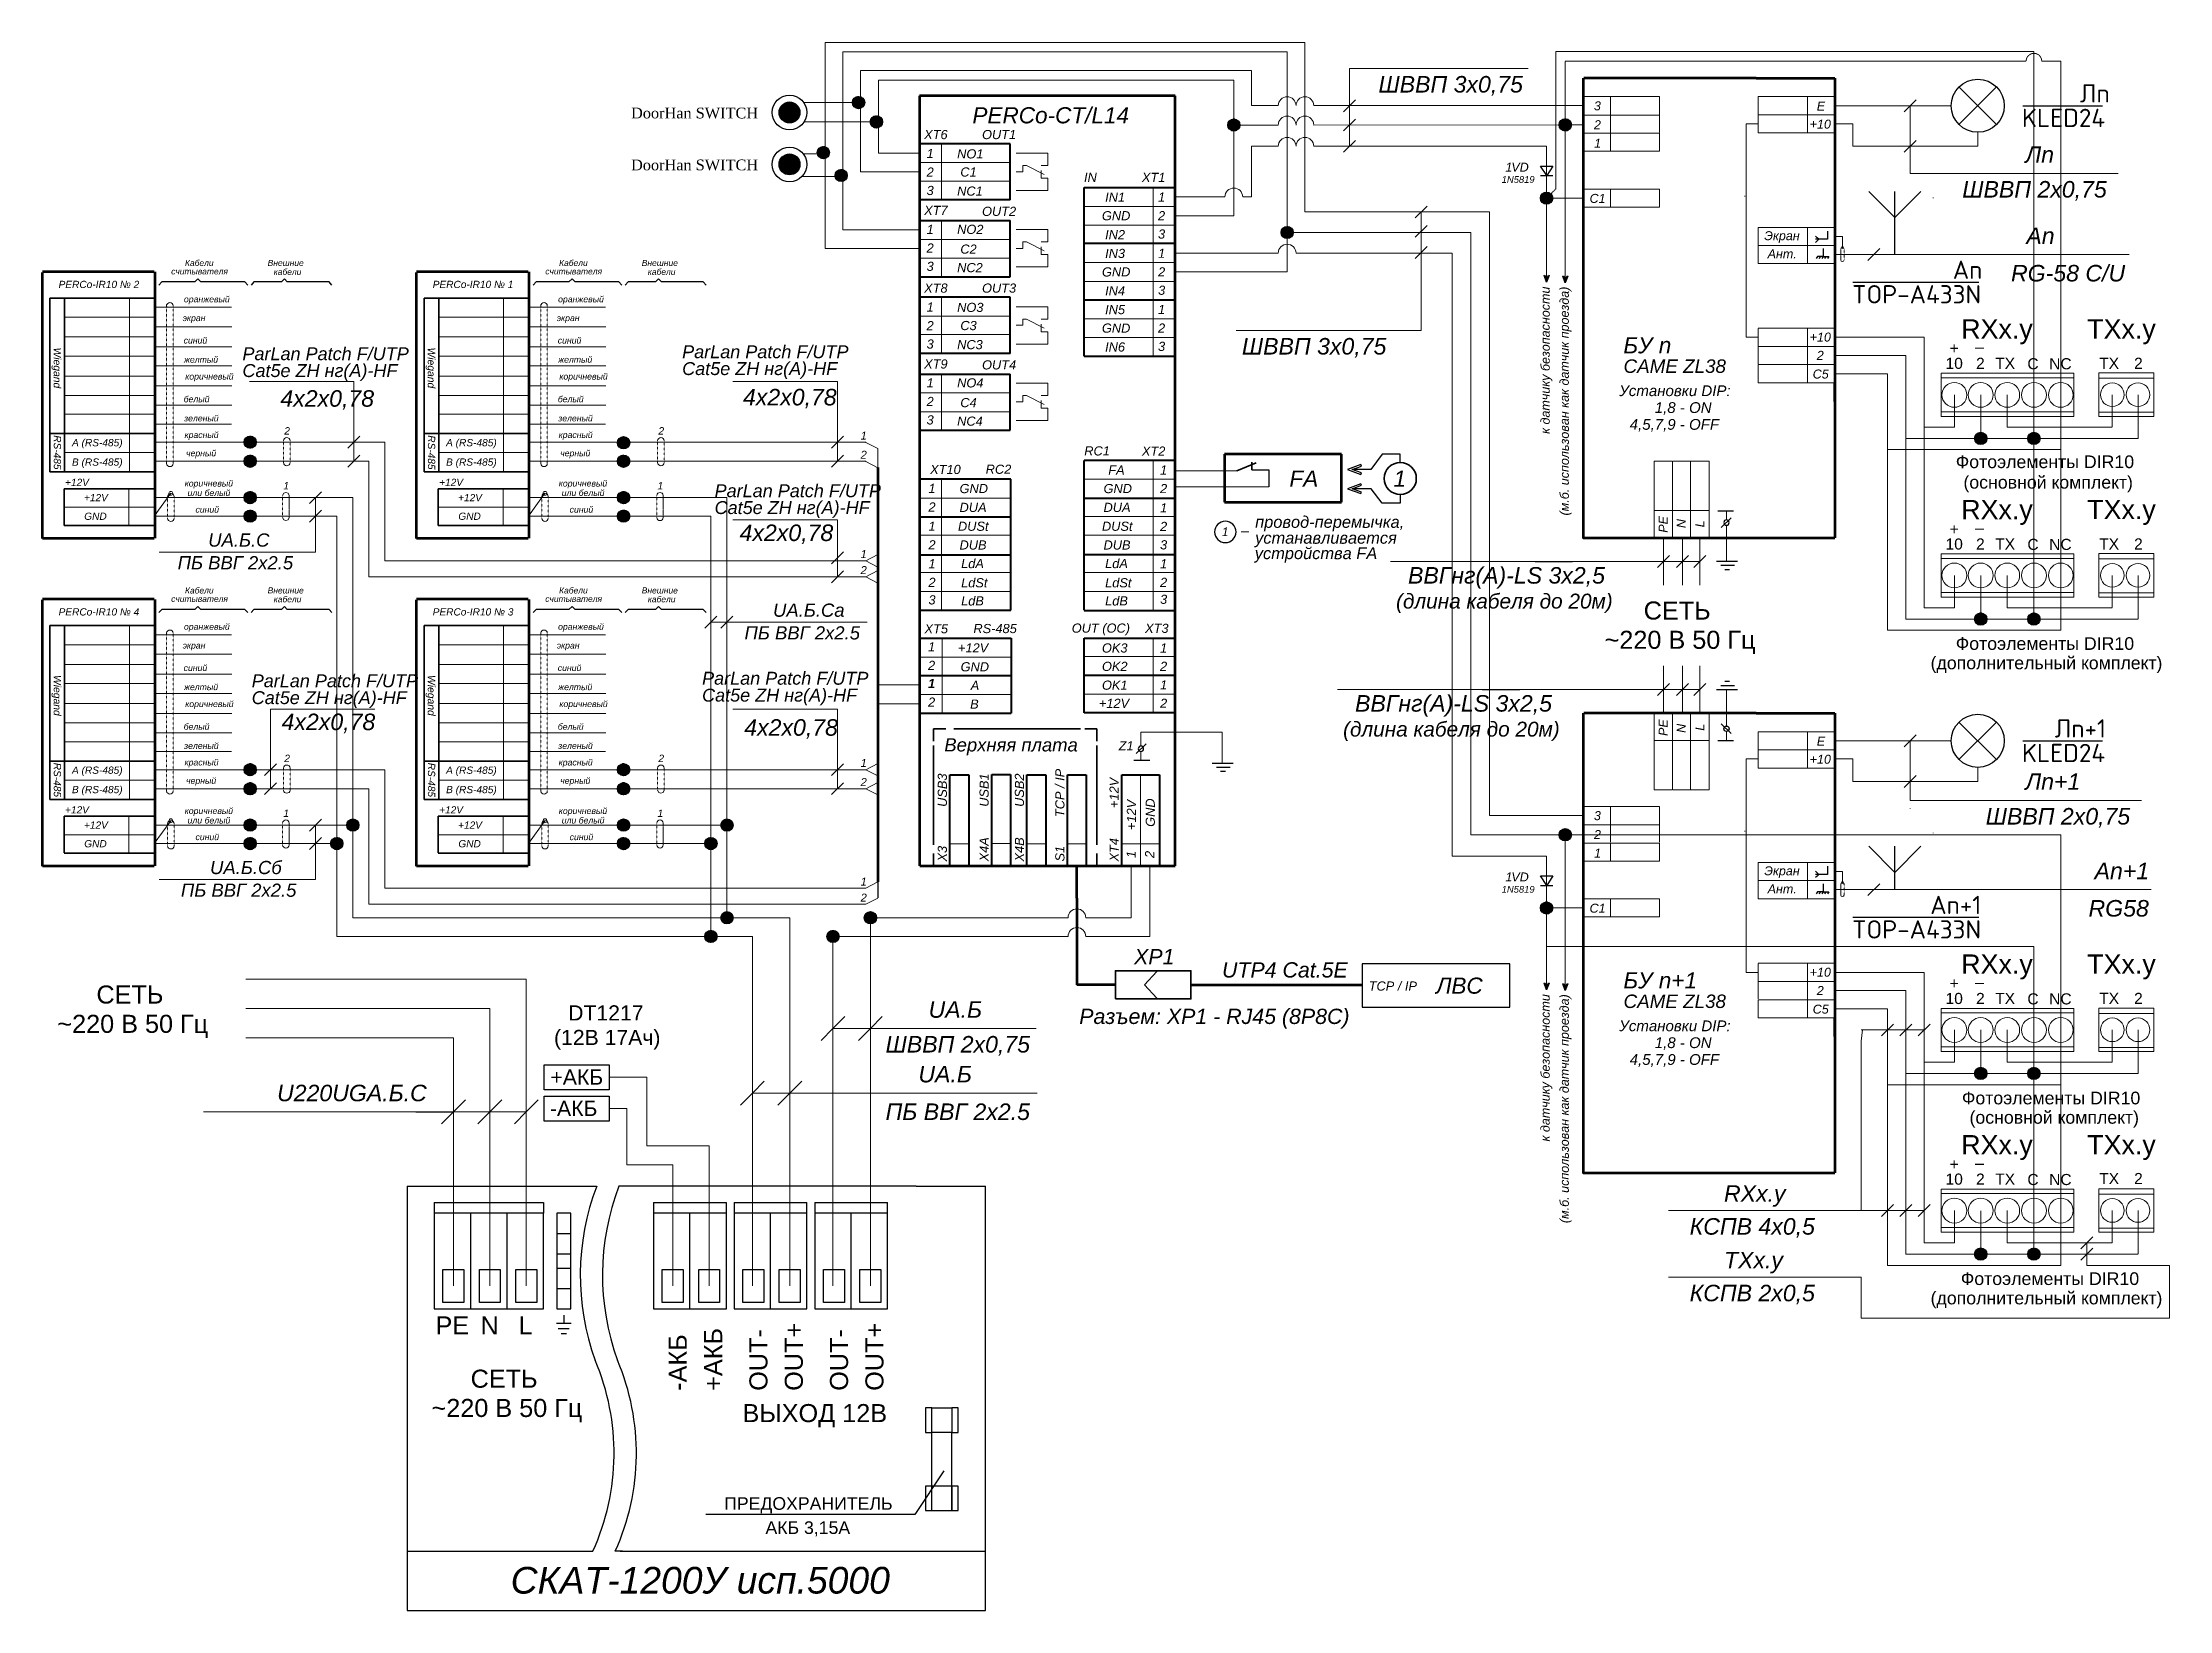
# Model space of a CAD drawing. Header units: millimetres. Extents: x -197802 to 287448, y -91833 to 169529.
# Drawn here: x 132899 to 181246, y 87220 to 122858 of the extents above; entities that cross this region are included whole.
import ezdxf
from ezdxf.lldxf.tags import DXFTag

# ---------------------------------------------------------------- set-up
doc = ezdxf.new("R2010")
doc.units = ezdxf.units.MM
for name, pattern in [('AI-Linetype-1', [1.693333, 0.846667, -0.846667]), ('AI-Linetype-2', [2.469444, 1.058333, -1.411111]), ('AI-Linetype-3', [2.469444, 1.058333, -1.411111]), ('AI-Linetype-4', [2.469444, 1.058333, -1.411111]), ('AI-Linetype-5', [2.469444, 1.058333, -1.411111]), ('AI-Linetype-6', [2.469444, 1.058333, -1.411111]), ('AI-Linetype-7', [2.469444, 1.058333, -1.411111]), ('AI-Linetype-8', [2.469444, 1.058333, -1.411111]), ('IMPORT-IMPORT-DASHED', [19.05, 12.7, -6.35])]:
    doc.linetypes.add(name, pattern=pattern)
doc.layers.add('СКУД', color=7, linetype='Continuous')
doc.styles.add('0', font='ariali.ttf', dxfattribs={"height": 1})
doc.styles.add('1', font='ariali.ttf', dxfattribs={"height": 1})
doc.styles.add('10', font='ariali.ttf', dxfattribs={"height": 1})
doc.styles.add('100', font='ariali.ttf', dxfattribs={"height": 1})
doc.styles.add('101', font='ariali.ttf', dxfattribs={"height": 1})
doc.styles.add('102', font='ariali.ttf', dxfattribs={"height": 1})
doc.styles.add('103', font='ariali.ttf', dxfattribs={"height": 1})
doc.styles.add('104', font='ariali.ttf', dxfattribs={"height": 1})
doc.styles.add('105', font='ariali.ttf', dxfattribs={"height": 1})
doc.styles.add('106', font='ariali.ttf', dxfattribs={"height": 1})
doc.styles.add('107', font='ariali.ttf', dxfattribs={"height": 1})
doc.styles.add('108', font='ariali.ttf', dxfattribs={"height": 1})
doc.styles.add('109', font='ariali.ttf', dxfattribs={"height": 1})
doc.styles.add('11', font='ariali.ttf', dxfattribs={"height": 1})
doc.styles.add('110', font='ariali.ttf', dxfattribs={"height": 1})
doc.styles.add('111', font='ariali.ttf', dxfattribs={"height": 1})
doc.styles.add('112', font='ariali.ttf', dxfattribs={"height": 1})
doc.styles.add('113', font='ariali.ttf', dxfattribs={"height": 1})
doc.styles.add('114', font='ariali.ttf', dxfattribs={"height": 1})
doc.styles.add('115', font='ariali.ttf', dxfattribs={"height": 1})
doc.styles.add('116', font='ariali.ttf', dxfattribs={"height": 1})
doc.styles.add('117', font='ariali.ttf', dxfattribs={"height": 1})
doc.styles.add('118', font='ariali.ttf', dxfattribs={"height": 1})
doc.styles.add('119', font='ariali.ttf', dxfattribs={"height": 1})
doc.styles.add('12', font='ariali.ttf', dxfattribs={"height": 1})
doc.styles.add('120', font='ariali.ttf', dxfattribs={"height": 1})
doc.styles.add('121', font='ariali.ttf', dxfattribs={"height": 1})
doc.styles.add('122', font='ariali.ttf', dxfattribs={"height": 1})
doc.styles.add('124', font='ariali.ttf', dxfattribs={"height": 1})
doc.styles.add('125', font='ariali.ttf', dxfattribs={"height": 1})
doc.styles.add('126', font='ariali.ttf', dxfattribs={"height": 1})
doc.styles.add('127', font='ariali.ttf', dxfattribs={"height": 1})
doc.styles.add('128', font='ariali.ttf', dxfattribs={"height": 1})
doc.styles.add('129', font='ariali.ttf', dxfattribs={"height": 1})
doc.styles.add('13', font='ariali.ttf', dxfattribs={"height": 1})
doc.styles.add('130', font='ariali.ttf', dxfattribs={"height": 1})
doc.styles.add('131', font='ariali.ttf', dxfattribs={"height": 1})
doc.styles.add('132', font='ariali.ttf', dxfattribs={"height": 1})
doc.styles.add('133', font='ariali.ttf', dxfattribs={"height": 1})
doc.styles.add('134', font='ariali.ttf', dxfattribs={"height": 1})
doc.styles.add('135', font='ariali.ttf', dxfattribs={"height": 1})
doc.styles.add('136', font='ariali.ttf', dxfattribs={"height": 1})
doc.styles.add('137', font='ariali.ttf', dxfattribs={"height": 1})
doc.styles.add('14', font='ariali.ttf', dxfattribs={"height": 1})
doc.styles.add('148', font='ariali.ttf', dxfattribs={"height": 1})
doc.styles.add('149', font='ariali.ttf', dxfattribs={"height": 1})
doc.styles.add('15', font='ariali.ttf', dxfattribs={"height": 1})
doc.styles.add('16', font='ariali.ttf', dxfattribs={"height": 1})
doc.styles.add('17', font='ariali.ttf', dxfattribs={"height": 1})
doc.styles.add('18', font='ariali.ttf', dxfattribs={"height": 1})
doc.styles.add('19', font='ariali.ttf', dxfattribs={"height": 1})
doc.styles.add('2', font='ariali.ttf', dxfattribs={"height": 1})
doc.styles.add('20', font='ariali.ttf', dxfattribs={"height": 1})
doc.styles.add('21', font='ariali.ttf', dxfattribs={"height": 1})
doc.styles.add('22', font='ariali.ttf', dxfattribs={"height": 1})
doc.styles.add('23', font='ariali.ttf', dxfattribs={"height": 1})
doc.styles.add('24', font='ariali.ttf', dxfattribs={"height": 1})
doc.styles.add('25', font='ariali.ttf', dxfattribs={"height": 1})
doc.styles.add('26', font='ariali.ttf', dxfattribs={"height": 1})
doc.styles.add('27', font='ariali.ttf', dxfattribs={"height": 1})
doc.styles.add('28', font='ariali.ttf', dxfattribs={"height": 1})
doc.styles.add('29', font='ariali.ttf', dxfattribs={"height": 1})
doc.styles.add('296', font='ariali.ttf', dxfattribs={"height": 1})
doc.styles.add('297', font='ariali.ttf', dxfattribs={"height": 1})
doc.styles.add('298', font='ariali.ttf', dxfattribs={"height": 1})
doc.styles.add('3', font='ariali.ttf', dxfattribs={"height": 1})
doc.styles.add('30', font='ariali.ttf', dxfattribs={"height": 1})
doc.styles.add('31', font='ariali.ttf', dxfattribs={"height": 1})
doc.styles.add('32', font='ariali.ttf', dxfattribs={"height": 1})
doc.styles.add('33', font='ariali.ttf', dxfattribs={"height": 1})
doc.styles.add('34', font='ariali.ttf', dxfattribs={"height": 1})
doc.styles.add('35', font='ariali.ttf', dxfattribs={"height": 1})
doc.styles.add('36', font='ariali.ttf', dxfattribs={"height": 1})
doc.styles.add('37', font='ariali.ttf', dxfattribs={"height": 1})
doc.styles.add('38', font='ariali.ttf', dxfattribs={"height": 1})
doc.styles.add('39', font='ariali.ttf', dxfattribs={"height": 1})
doc.styles.add('4', font='ariali.ttf', dxfattribs={"height": 1})
doc.styles.add('40', font='ariali.ttf', dxfattribs={"height": 1})
doc.styles.add('47', font='ariali.ttf', dxfattribs={"height": 1})
doc.styles.add('49', font='ariali.ttf', dxfattribs={"height": 1})
doc.styles.add('5', font='ariali.ttf', dxfattribs={"height": 1})
doc.styles.add('50', font='ariali.ttf', dxfattribs={"height": 1})
doc.styles.add('51', font='ariali.ttf', dxfattribs={"height": 1})
doc.styles.add('52', font='ariali.ttf', dxfattribs={"height": 1})
doc.styles.add('53', font='ariali.ttf', dxfattribs={"height": 1})
doc.styles.add('54', font='ariali.ttf', dxfattribs={"height": 1})
doc.styles.add('55', font='ariali.ttf', dxfattribs={"height": 1})
doc.styles.add('56', font='ariali.ttf', dxfattribs={"height": 1})
doc.styles.add('57', font='ariali.ttf', dxfattribs={"height": 1})
doc.styles.add('58', font='ariali.ttf', dxfattribs={"height": 1})
doc.styles.add('59', font='ariali.ttf', dxfattribs={"height": 1})
doc.styles.add('6', font='ariali.ttf', dxfattribs={"height": 1})
doc.styles.add('60', font='ariali.ttf', dxfattribs={"height": 1})
doc.styles.add('61', font='ariali.ttf', dxfattribs={"height": 1})
doc.styles.add('62', font='ariali.ttf', dxfattribs={"height": 1})
doc.styles.add('63', font='ariali.ttf', dxfattribs={"height": 1})
doc.styles.add('64', font='ariali.ttf', dxfattribs={"height": 1})
doc.styles.add('65', font='arialbi.ttf', dxfattribs={"height": 1})
doc.styles.add('66', font='ariali.ttf', dxfattribs={"height": 1})
doc.styles.add('67', font='ariali.ttf', dxfattribs={"height": 1})
doc.styles.add('68', font='ariali.ttf', dxfattribs={"height": 1})
doc.styles.add('69', font='ariali.ttf', dxfattribs={"height": 1})
doc.styles.add('7', font='ariali.ttf', dxfattribs={"height": 1})
doc.styles.add('70', font='ariali.ttf', dxfattribs={"height": 1})
doc.styles.add('71', font='ariali.ttf', dxfattribs={"height": 1})
doc.styles.add('72', font='ariali.ttf', dxfattribs={"height": 1})
doc.styles.add('73', font='ariali.ttf', dxfattribs={"height": 1})
doc.styles.add('74', font='ariali.ttf', dxfattribs={"height": 1})
doc.styles.add('75', font='ariali.ttf', dxfattribs={"height": 1})
doc.styles.add('76', font='ariali.ttf', dxfattribs={"height": 1})
doc.styles.add('77', font='ariali.ttf', dxfattribs={"height": 1})
doc.styles.add('79', font='ariali.ttf', dxfattribs={"height": 1})
doc.styles.add('8', font='ariali.ttf', dxfattribs={"height": 1})
doc.styles.add('80', font='ariali.ttf', dxfattribs={"height": 1})
doc.styles.add('82', font='ariali.ttf', dxfattribs={"height": 1})
doc.styles.add('83', font='ariali.ttf', dxfattribs={"height": 1})
doc.styles.add('84', font='ariali.ttf', dxfattribs={"height": 1})
doc.styles.add('85', font='ariali.ttf', dxfattribs={"height": 1})
doc.styles.add('86', font='ariali.ttf', dxfattribs={"height": 1})
doc.styles.add('87', font='ariali.ttf', dxfattribs={"height": 1})
doc.styles.add('88', font='ariali.ttf', dxfattribs={"height": 1})
doc.styles.add('89', font='ariali.ttf', dxfattribs={"height": 1})
doc.styles.add('9', font='ariali.ttf', dxfattribs={"height": 1})
doc.styles.add('90', font='ariali.ttf', dxfattribs={"height": 1})
doc.styles.add('91', font='ariali.ttf', dxfattribs={"height": 1})
doc.styles.add('92', font='ariali.ttf', dxfattribs={"height": 1})
doc.styles.add('93', font='ariali.ttf', dxfattribs={"height": 1})
doc.styles.add('94', font='ariali.ttf', dxfattribs={"height": 1})
doc.styles.add('95', font='ariali.ttf', dxfattribs={"height": 1})
doc.styles.add('96', font='ariali.ttf', dxfattribs={"height": 1})
doc.styles.add('97', font='ariali.ttf', dxfattribs={"height": 1})
doc.styles.add('98', font='ariali.ttf', dxfattribs={"height": 1})
doc.styles.add('99', font='ariali.ttf', dxfattribs={"height": 1})
doc.styles.add('ISOCPEUR_1', font='isocpeur.ttf', dxfattribs={"height": 10})
doc.styles.add('kvl-200', font='times.ttf')
doc.styles.get("Standard").update_dxf_attribs({"font": 'arial.ttf'})
tags = doc.linetypes.add('New Line1', pattern=[0.7, 0.5, -0.2]).pattern_tags.tags
tags[6:7] = [DXFTag(74, 4), DXFTag(75, 0), DXFTag(340, '0'), DXFTag(46, 1.0), DXFTag(50, 0.0), DXFTag(44, 0.0), DXFTag(45, 0.0)]
tags[4:5] = [DXFTag(74, 4), DXFTag(75, 0), DXFTag(340, '0'), DXFTag(46, 1.0), DXFTag(50, 0.0), DXFTag(44, 0.0), DXFTag(45, 0.0)]
tags = doc.linetypes.add('New Line2', pattern=[0.7, 0.5, -0.2]).pattern_tags.tags
tags[6:7] = [DXFTag(74, 4), DXFTag(75, 0), DXFTag(340, '0'), DXFTag(46, 1.0), DXFTag(50, 0.0), DXFTag(44, 0.0), DXFTag(45, 0.0)]
tags[4:5] = [DXFTag(74, 4), DXFTag(75, 0), DXFTag(340, '0'), DXFTag(46, 1.0), DXFTag(50, 0.0), DXFTag(44, 0.0), DXFTag(45, 0.0)]
tags = doc.linetypes.add('New Line3', pattern=[0.7, 0.5, -0.2]).pattern_tags.tags
tags[6:7] = [DXFTag(74, 4), DXFTag(75, 0), DXFTag(340, '0'), DXFTag(46, 1.0), DXFTag(50, 0.0), DXFTag(44, 0.0), DXFTag(45, 0.0)]
tags[4:5] = [DXFTag(74, 4), DXFTag(75, 0), DXFTag(340, '0'), DXFTag(46, 1.0), DXFTag(50, 0.0), DXFTag(44, 0.0), DXFTag(45, 0.0)]

msp = doc.modelspace()

# ---------------------------------------------------------------- texts
at = {"layer": 'СКУД', "color": 18, "true_color": 0x000000, "style": 'ISOCPEUR_1'}
for s, p in [('     Лn', (177892, 121497)), ('KLED24', (177892, 120939)), ('     Аn', (175001, 117486)), ('TOP-A433N ', (174033, 116929)), ('     Лn+1', (177318, 107061)), ('KLED24', (177892, 106503)), ('     Аn+1', (174489, 103050)), ('TOP-A433N ', (174033, 102493))]:
    msp.add_text(s, height=414.7, dxfattribs=at).set_placement(p)
at = {"layer": 'СКУД', "color": 0, "lineweight": 9, "style": 'kvl-200'}
for p in [(146277, 121134), (146277, 119954)]:
    msp.add_text('DoorHan SWITCH', height=245, dxfattribs=at).set_placement(p)
at = {"layer": 'СКУД', "color": 7}
for s, height, style, p in [('PERCo-CT/L14', 366.93, '75', (154036, 121022)), ('3', 204, '8', (168163, 121318)), ('E', 204, '9', (173230, 121313)), ('XT6', 208.1, '114', (152939, 120663)), ('OUT1', 208.1, '116', (154255, 120663)), ('2', 204, '6', (168165, 120889)), ('+10', 203.9, '9', (173068, 120902)), ('1', 208, '127', (152995, 120232)), ('NO1', 208.1, '117', (153689, 120224)), ('1', 204, '7', (168168, 120467)), ('2', 208, '128', (152995, 119810)), ('С1', 208.1, '118', (153762, 119812)), ('1', 204, '20', (166151, 119924)), ('VD', 203.9, '19', (166287, 119924)), ('3', 208, '129', (152995, 119392)), ('NС1', 208.1, '119', (153689, 119378)), ('IN', 208.1, '131', (156573, 119689)), ('IN1', 208.1, '132', (157053, 119238)), ('XT1', 208.1, '130', (157889, 119689)), ('1', 208, '135', (158256, 119242)), ('1N5819', 152.9, '21', (166067, 119669)), ('C1 ', 203.9, '9', (168065, 119214)), ('XT7', 208.1, '113', (152939, 118939)), ('OUT2', 208.1, '115', (154255, 118918)), ('GND', 208.1, '133', (156980, 118818)), ('2', 208, '136', (158256, 118819)), ('1', 208, '124', (152995, 118508)), ('NO2', 208.1, '120', (153689, 118508)), ('IN2', 208.1, '134', (157053, 118389)), ('3', 208, '137', (158256, 118402)), ('Экран', 203.9, '9', (172036, 118366)), ('2', 208, '125', (152995, 118085)), ('С2', 208.1, '121', (153762, 118059)), ('IN3', 208.1, '20', (157053, 117961)), ('1', 208, '49', (158257, 117965)), ('Ант.', 203.9, '9', (172112, 117954)), ('3', 208, '126', (152995, 117668)), ('NС2', 208.1, '122', (153689, 117639)), ('GND', 208.1, '21', (156981, 117541)), ('2', 208, '50', (158257, 117542)), ('XT8', 208.1, '2', (152939, 117173)), ('OUT3', 208.1, '13', (154255, 117173)), ('IN4', 208.1, '22', (157053, 117112)), ('3', 208, '51', (158257, 117125)), ('2', 208, '73', (152995, 116320)), ('1', 208, '72', (152995, 116743)), ('NO3', 208.1, '14', (153689, 116734)), ('С3', 208.1, '15', (153762, 116322)), ('IN5', 208.1, '82', (157053, 116684)), ('1', 208, '85', (158256, 116688)), ('3', 208, '74', (152995, 115902)), ('NС3', 208.1, '16', (153689, 115888)), ('GND', 208.1, '83', (156980, 116264)), ('IN6', 208.1, '84', (157053, 115835)), ('2', 208, '86', (158256, 116265)), ('3', 208, '87', (158256, 115848)), ('БУ n', 367, '14', (168834, 115794)), ('XT9', 208.1, '0', (152939, 115449)), ('OUT4', 208.1, '7', (154255, 115428)), ('CAME ZL38', 305.9, '14', (168838, 115350)), ('2', 204, '9', (173230, 115646)), ('1', 208, '69', (152995, 115019)), ('NO4', 208.1, '17', (153689, 115019)), ('С5', 203.9, '9', (173137, 115222)), ('2', 208, '70', (152995, 114596)), ('С4', 208.1, '18', (153762, 114570)), ('Установки DIP:', 244.7, '16', (168739, 114822)), ('   1,8 - ON', 244.7, '17', (169262, 114439)), ('3', 208, '71', (152995, 114178)), ('NС4', 208.1, '19', (153689, 114149)), ('   4,5,7,9 - OFF', 244.7, '18', (168692, 114057)), ('1', 182, '148', (151494, 113832)), ('RC1', 208.1, '8', (156579, 113473)), ('XT2', 208.1, '3', (157889, 113468)), ('2', 182, '149', (151494, 113399)), ('XT10', 208.1, '88', (153075, 113051)), ('RC2', 208.1, '89', (154338, 113056)), ('FA', 208.1, '23', (157125, 113037)), ('1', 208, '52', (158302, 113039)), ('1', 208, '97', (153037, 112621)), ('GND', 208.1, '90', (153744, 112617)), ('GND', 208.1, '24', (157017, 112617)), ('2', 208, '53', (158302, 112616)), ('FA', 366.9, '79', (161242, 112764)), ('1', 367, '47', (163608, 112763)), ('2', 208, '98', (153037, 112198)), ('DUA', 208.1, '91', (153744, 112189)), ('DUA', 208.1, '25', (157017, 112189)), ('1', 208, '55', (158302, 112179)), ('1', 208, '99', (153037, 111761)), ('DUSt', 208.1, '92', (153708, 111760)), ('DUSt', 208.1, '26', (156981, 111760)), ('2', 208, '56', (158302, 111756)), ('1', 198, '296', (159705, 111639)), ('провод-перемычка, ', 266.86, '297', (160463, 111828)), ('1', 182, '148', (151494, 111141)), ('2', 208, '100', (153037, 111338)), ('DUB', 208.1, '93', (153744, 111334)), ('DUB', 208.1, '27', (157017, 111334)), ('3', 208, '57', (158302, 111338)), ('устройства FA', 266.86, '298', (160455, 111116)), ('устанавливается', 266.86, '298', (160463, 111467)), ('2', 182, '149', (151494, 110775)), ('1', 208, '102', (153037, 110908)), ('LdA', 208.1, '94', (153780, 110912)), ('LdA', 208.1, '28', (157053, 110912)), ('1', 208, '58', (158302, 110908)), ('2', 208, '103', (153037, 110485)), ('3', 208, '101', (153037, 110087)), ('LdSt', 208.1, '95', (153780, 110475)), ('LdB', 208.1, '96', (153780, 110063)), ('LdSt', 208.1, '29', (157053, 110475)), ('LdB', 208.1, '30', (157053, 110063)), ('2', 208, '59', (158302, 110485)), ('3', 208, '54', (158302, 110100)), ('XT5', 208.1, '4', (152948, 109430)), ('RS-485', 208.1, '10', (154059, 109435)), ('OUT (OC)', 208.1, '9', (156294, 109445)), ('XT3', 208.1, '1', (157961, 109440)), ('2', 208, '64', (153028, 108598)), ('1', 208, '63', (153028, 109021)), ('+12V', 208.1, '39', (153709, 108995)), ('OK3', 208.1, '104', (156980, 108993)), ('OK2', 208.1, '31', (156981, 108575)), ('2', 208, '60', (158302, 108577)), ('1', 208, '105', (158302, 108994)), ('1', 208, '65', (153028, 108186)), ('GND', 208.1, '38', (153768, 108566)), ('A', 208, '37', (153998, 108143)), ('OK1', 208.1, '32', (156981, 108148)), ('1', 208, '61', (158302, 108154)), ('2', 208, '66', (153028, 107763)), ('B', 208, '36', (153985, 107718)), ('+12V', 208.1, '33', (156912, 107736)), ('2', 208, '62', (158302, 107737)), ('Верхняя плата', 300.22, '110', (153398, 106745)), ('Z1', 208.1, '80', (157361, 106769)), ('E', 204, '9', (173230, 106877)), ('1', 182, '148', (151494, 106392)), ('+10', 203.9, '9', (173068, 106466)), ('2', 182, '149', (151494, 105959)), ('2', 204, '6', (168165, 104755)), ('3', 204, '8', (168163, 105184)), ('1', 204, '7', (168168, 104333)), ('1', 204, '20', (166151, 103790)), ('VD', 203.9, '19', (166287, 103790)), ('Экран', 203.9, '9', (172036, 103930)), ('2', 182, '149', (151494, 103332)), ('1', 182, '148', (151494, 103697)), ('1N5819', 152.9, '21', (166067, 103535)), ('Ант.', 203.9, '9', (172112, 103518)), ('C1 ', 203.9, '9', (168065, 103080)), ('Л', 367, '76', (164576, 101239)), ('ВС', 366.9, '77', (164924, 101239)), ('БУ n+1', 367, '14', (168834, 101358)), ('TCP / IP', 208.1, '40', (163044, 101309)), ('CAME ZL38', 305.9, '14', (168838, 100914)), ('2', 204, '9', (173230, 101210)), ('Установки DIP:', 244.7, '16', (168739, 100386)), ('С5', 203.9, '9', (173137, 100786)), ('   1,8 - ON', 244.7, '17', (169262, 100003)), ('   4,5,7,9 - OFF', 244.7, '18', (168692, 99621))]:
    msp.add_text(s, height=height, dxfattribs=dict(at, style=style)).set_placement(p)
for s, height, style, p in [('                     к датчику безопасности', 203.91, '22', (167159, 112301)), ('(м.б. использован как датчик проезда)', 203.91, '23', (167593, 112108)), ('PE', 203.9, '7', (169840, 111716)), ('N', 204, '7', (170252, 111821)), ('L', 204, '7', (170672, 111840)), ('PE', 203.9, '7', (169840, 107097)), ('N', 204, '7', (170252, 107167)), ('L', 204, '7', (170672, 107216)), ('USB3', 208.1, '112', (153457, 105485)), ('USB1', 208.1, '109', (154406, 105487)), ('USB2', 208.1, '107', (155209, 105485)), ('TCP / IP', 208.1, '11', (156128, 105253)), ('+12V', 208.1, '12', (157361, 105460)), ('+12V', 208.1, '34', (157755, 104960)), ('GND', 208.1, '35', (158183, 105032)), ('X3', 208.1, '111', (153457, 104243)), ('X4A', 208.1, '108', (154406, 104246)), ('X4B', 208.1, '106', (155209, 104244)), ('S1', 208.1, '5', (156128, 104244)), ('XT4', 208.1, '6', (157361, 104244)), ('1', 208, '67', (157747, 104324)), ('2', 208, '68', (158169, 104324)), ('                     к датчику безопасности', 203.91, '22', (167159, 96218)), ('(м.б. использован как датчик проезда)', 203.91, '23', (167593, 96024))]:
    msp.add_text(s, height=height, rotation=90, dxfattribs=dict(at, style=style)).set_placement(p)
for s, height, p in [('RXx.y', 436.9, (176512, 116130)), ('TXx.y', 436.9, (179376, 116131)), ('10', 252.8, (176157, 115440)), ('+', 253, (176251, 115786)), ('_', 253, (176832, 115970)), ('2', 253, (176850, 115440)), ('ТХ', 252.8, (177286, 115440)), ('С', 253, (178017, 115431)), ('NС', 252.8, (178513, 115431)), ('ТХ', 252.8, (179650, 115441)), ('2', 253, (180442, 115441)), ('RXx.y', 436.9, (176512, 112024)), ('TXx.y', 436.9, (179376, 112025)), ('+', 253, (176251, 111674)), ('_', 253, (176832, 111858)), ('10', 252.8, (176157, 111334)), ('2', 253, (176850, 111334)), ('ТХ', 252.8, (177286, 111334)), ('С', 253, (178017, 111325)), ('NС', 252.8, (178513, 111325)), ('ТХ', 252.8, (179650, 111335)), ('2', 253, (180442, 111335)), ('СЕТЬ', 410.5, (169295, 109743)), ('~220 В 50 Гц', 410.47, (168407, 109078)), ('RXx.y', 436.9, (176512, 101694)), ('TXx.y', 436.9, (179376, 101695)), ('+', 253, (176251, 101350)), ('СЕТЬ', 410.5, (134124, 101015)), ('10', 252.8, (176157, 101004)), ('_', 253, (176832, 101534)), ('2', 253, (176850, 101004)), ('ТХ', 252.8, (177286, 101004)), ('С', 253, (178017, 100995)), ('NС', 252.8, (178513, 100995)), ('ТХ', 252.8, (179650, 101006)), ('2', 253, (180442, 101006)), ('~220 В 50 Гц', 410.47, (133236, 100349)), ('DT1217 ', 344.8, (144847, 100630)), ('(12В 17Ач)', 344.8, (144525, 100072)), ('+АКБ', 344.8, (144444, 99172)), ('-АКБ', 344.8, (144433, 98460)), ('RXx.y', 436.9, (176512, 97588)), ('TXx.y', 436.9, (179376, 97589)), ('+', 253, (176251, 97238)), ('_', 253, (176832, 97422)), ('10', 252.8, (176157, 96898)), ('2', 253, (176850, 96898)), ('ТХ', 252.8, (177286, 96898)), ('С', 253, (178017, 96889)), ('NС', 252.8, (178513, 96889)), ('ТХ', 252.8, (179650, 96911)), ('2', 253, (180442, 96911)), ('PE', 410.5, (141831, 93494)), ('N', 410, (142854, 93494)), ('L', 410, (143718, 93494)), ('СЕТЬ', 410.5, (142630, 92283)), ('~220 В 50 Гц', 410.47, (141742, 91618)), ('ВЫХОД 12В', 410.5, (148811, 91501)), ('ПРЕДОХРАНИТЕЛЬ', 287.33, (148393, 89508)), ('АКБ 3,15А', 287.3, (149332, 88959))]:
    msp.add_text(s, height=height, dxfattribs=at).set_placement(p)
at = {"layer": 'СКУД', "color": 7, "linetype": 'IMPORT-IMPORT-DASHED', "style": '9'}
for p in [(173068, 116062), (173068, 101626)]:
    msp.add_text('+10', height=203.9, dxfattribs=at).set_placement(p)
at = {"layer": 'СКУД', "color": 18, "true_color": 0x000000}
for s, p in [('Фотоэлементы DIR10', (176389, 113185)), ('(основной комплект)', (176563, 112720)), ('Фотоэлементы DIR10', (176389, 109054)), ('(дополнительный комплект)', (175816, 108614)), ('Фотоэлементы DIR10', (176529, 98724)), ('(основной комплект)', (176701, 98284)), ('Фотоэлементы DIR10', (176504, 94618)), ('(дополнительный комплект)', (175816, 94178))]:
    msp.add_text(s, height=288.37, dxfattribs=at).set_placement(p)
at = {"layer": 'СКУД', "color": 7}
for s, p in [('-АКБ', (147544, 92213)), ('+АКБ', (148349, 92213)), ('OUT-', (149377, 92213)), ('OUT+', (150182, 92213)), ('OUT-', (151209, 92213)), ('OUT+', (152014, 92213))]:
    msp.add_text(s, height=410.5, rotation=90, dxfattribs=at).set_placement(p)
for s, insert, char_height, attachment_point in [('{\\fArial|b0|i1|c204|p34;ШВВП 3х0,75}', (163266, 121652), 375.54, 7), ('{\\fArial|b0|i1|c204|p34;Лn}', (177971, 120120), 375.54, 7), ('{\\fArial|b0|i1|c204|p34;ШВВП 2х0,75}', (176537, 119265), 375.54, 7), ('{\\fArial|b0|i1|c204|p34;Аn}', (177994, 118278), 375.54, 7), ('\\fArial|b0|i1|c0|p34;\\W1;считывателя', (137114, 117586), 137.78, 9), ('\\fArial|b0|i1|c0|p34;\\W1;Кабели', (136788, 117778), 137.78, 9), ('\\fArial|b0|i1|c0|p34;\\W1;Внешние', (138837, 117778), 137.78, 9), ('\\fArial|b0|i1|c0|p34;\\W1;кабели', (138783, 117576), 137.78, 9), ('\\fArial|b0|i1|c0|p34;\\W1;считывателя', (145618, 117586), 137.78, 9), ('\\fArial|b0|i1|c0|p34;\\W1;Кабели', (145292, 117778), 137.78, 9), ('\\fArial|b0|i1|c0|p34;\\W1;Внешние', (147341, 117778), 137.78, 9), ('\\fArial|b0|i1|c0|p34;\\W1;кабели', (147287, 117576), 137.78, 9), ('{\\fArial|b0|i1|c204|p34;RG-58 C/U}', (177645, 117423), 375.54, 7), ('{\\fArial|b0|i1|c204|p34;PERCo-IR10 № 2 }', (135098, 117276), 164.66, 9), ('\\fArial|b0|i1|c0|p34;\\W1;оранжевый', (137154, 116911), 141.14, 9), ('{\\fArial|b0|i1|c204|p34;PERCo-IR10 № 1}', (143602, 117276), 164.66, 9), ('\\fArial|b0|i1|c0|p34;\\W1;оранжевый', (145659, 116911), 141.14, 9), ('\\fArial|b0|i1|c0|p34;\\W1;экран', (136602, 116484), 141.14, 9), ('\\fArial|b0|i1|c0|p34;\\W1;экран', (145106, 116484), 141.14, 9), ('\\fArial|b0|i1|c0|p34;\\W1;синий', (136643, 116015), 141.14, 9), ('\\fArial|b0|i1|c0|p34;\\W1;синий', (145147, 116015), 141.14, 9), ('{\\fArial|b0|i1|c204|p34;ШВВП 3х0,75}', (160162, 115697), 375.54, 7), ('\\fArial|b0|i1|c0|p34;\\W1;желтый', (136890, 115580), 141.14, 9), ('{\\fArial|b0|i1|c204|p34;ParLan Patch F/UTP }', (137443, 115634), 293.39, 7), ('{\\fArial|b0|i1|c204|p34;Cat5e ZH нг(А)-HF}', (137443, 115167), 293.39, 7), ('\\fArial|b0|i1|c0|p34;\\W1;желтый', (145395, 115580), 141.14, 9), ('{\\fArial|b0|i1|c204|p34;ParLan Patch F/UTP }', (147438, 115679), 293.39, 7), ('{\\fArial|b0|i1|c204|p34;Cat5e ZH нг(А)-HF}', (147438, 115212), 293.39, 7), ('\\fArial|b0|i1|c0|p34;\\W1;коричневый', (137242, 115156), 141.14, 9), ('\\fArial|b0|i1|c0|p34;\\W1;коричневый', (145746, 115156), 141.14, 9), ('\\fArial|b0|i1|c0|p34;\\W1;белый', (136694, 114680), 141.14, 9), ('{\\fArial|b0|i1|c204|p34;4х2х0,78}', (138306, 114511), 375.54, 7), ('\\fArial|b0|i1|c0|p34;\\W1;белый', (145199, 114680), 141.14, 9), ('{\\fArial|b0|i1|c204|p34;4х2х0,78}', (148821, 114541), 375.54, 7), ('\\fArial|b0|i1|c0|p34;\\W1;зеленый', (136902, 114245), 141.14, 9), ('\\fArial|b0|i1|c0|p34;\\W1;2', (138524, 113948), 168.02, 9), ('\\fArial|b0|i1|c0|p34;\\W1;зеленый', (145406, 114245), 141.14, 9), ('\\fArial|b0|i1|c0|p34;\\W1;2', (147028, 113948), 168.02, 9), ('\\fArial|b0|i1|c0|p34;\\W1;A (RS-485)', (134719, 113632), 164.66, 9), ('\\fArial|b0|i1|c0|p34;\\W1;красный', (136901, 113828), 141.14, 9), ('\\fArial|b0|i1|c0|p34;\\W1;A (RS-485)', (143223, 113632), 164.66, 9), ('\\fArial|b0|i1|c0|p34;\\W1;красный', (145405, 113828), 141.14, 9), ('\\fArial|b0|i1|c0|p34;\\W1;B (RS-485)', (134719, 113191), 164.66, 9), ('\\fArial|b0|i1|c0|p34;\\W1;черный', (136846, 113411), 141.14, 9), ('\\fArial|b0|i1|c0|p34;\\W1;B (RS-485)', (143223, 113191), 164.66, 9), ('\\fArial|b0|i1|c0|p34;\\W1;черный', (145351, 113411), 141.14, 9), ('\\fArial|b0|i1|c0|p34;\\W1;+12V', (133954, 112779), 164.66, 9), ('\\fArial|b0|i1|c0|p34;\\W1;коричневый', (137230, 112725), 141.14, 9), ('\\fArial|b0|i1|c0|p34;\\W1; или белый', (137168, 112550), 141.14, 9), ('\\fArial|b0|i1|c0|p34;\\W1;1', (138503, 112701), 168.02, 9), ('\\fArial|b0|i1|c0|p34;\\W1;+12V', (142458, 112779), 164.66, 9), ('\\fArial|b0|i1|c0|p34;\\W1;коричневый', (145734, 112725), 141.14, 9), ('\\fArial|b0|i1|c0|p34;\\W1; или белый', (145673, 112550), 141.14, 9), ('\\fArial|b0|i1|c0|p34;\\W1;1', (147008, 112701), 168.02, 9), ('{\\fArial|b0|i1|c204|p34;ParLan Patch F/UTP }', (148176, 112520), 293.39, 7), ('\\fArial|b0|i1|c0|p34;\\W1;+12V', (134384, 112432), 164.66, 9), ('\\fArial|b0|i1|c0|p34;\\W1;синий', (136912, 112171), 141.14, 9), ('\\fArial|b0|i1|c0|p34;\\W1;+12V', (142888, 112432), 164.66, 9), ('\\fArial|b0|i1|c0|p34;\\W1;синий', (145417, 112171), 141.14, 9), ('{\\fArial|b0|i1|c204|p34;Cat5e ZH нг(А)-HF}', (148176, 112053), 293.39, 7), ('{\\fArial|b0|i1|c204|p34;UА.Б.С}', (136665, 111396), 300.44, 7), ('{\\fArial|b0|i1|c204|p34;4х2х0,78}', (148744, 111458), 375.54, 7), ('{\\fArial|b0|i1|c204|p34;ПБ ВВГ 2х2.5}', (135970, 110880), 300.44, 7), ('{\\fArial|b0|i1|c204|p34;ВВГнг(А)-LS 3х2,5}', (163938, 110447), 375.54, 7), ('\\fArial|b0|i1|c0|p34;\\W1;считывателя', (137114, 110143), 137.78, 9), ('\\fArial|b0|i1|c0|p34;\\W1;Кабели', (136788, 110334), 137.78, 9), ('\\fArial|b0|i1|c0|p34;\\W1;Внешние', (138837, 110334), 137.78, 9), ('\\fArial|b0|i1|c0|p34;\\W1;кабели', (138783, 110133), 137.78, 9), ('\\fArial|b0|i1|c0|p34;\\W1;считывателя', (145618, 110143), 137.78, 9), ('\\fArial|b0|i1|c0|p34;\\W1;Кабели', (145292, 110334), 137.78, 9), ('\\fArial|b0|i1|c0|p34;\\W1;Внешние', (147341, 110334), 137.78, 9), ('\\fArial|b0|i1|c0|p34;\\W1;кабели', (147287, 110133), 137.78, 9), ('{\\fArial|b0|i1|c204|p34;(длина кабеля до 20м)}', (163666, 109892), 337.99, 7), ('{\\fArial|b0|i1|c204|p34;PERCo-IR10 № 4}', (135098, 109833), 164.66, 9), ('{\\fArial|b0|i1|c204|p34;PERCo-IR10 № 3}', (143602, 109833), 164.66, 9), ('{\\fArial|b0|i1|c204|p34;UА.Б.Са}', (149504, 109802), 300.44, 7), ('\\fArial|b0|i1|c0|p34;\\W1;оранжевый', (137154, 109468), 141.14, 9), ('\\fArial|b0|i1|c0|p34;\\W1;оранжевый', (145659, 109468), 141.14, 9), ('{\\fArial|b0|i1|c204|p34;ПБ ВВГ 2х2.5}', (148855, 109286), 300.44, 7), ('\\fArial|b0|i1|c0|p34;\\W1;экран', (136602, 109041), 141.14, 9), ('\\fArial|b0|i1|c0|p34;\\W1;экран', (145106, 109041), 141.14, 9), ('\\fArial|b0|i1|c0|p34;\\W1;синий', (136643, 108572), 141.14, 9), ('{\\fArial|b0|i1|c204|p34;ParLan Patch F/UTP }', (137654, 108200), 293.39, 7), ('\\fArial|b0|i1|c0|p34;\\W1;синий', (145147, 108572), 141.14, 9), ('{\\fArial|b0|i1|c204|p34;ParLan Patch F/UTP }', (147891, 108258), 293.39, 7), ('\\fArial|b0|i1|c0|p34;\\W1;желтый', (136890, 108137), 141.14, 9), ('\\fArial|b0|i1|c0|p34;\\W1;коричневый', (137242, 107712), 141.14, 9), ('{\\fArial|b0|i1|c204|p34;Cat5e ZH нг(А)-HF}', (137654, 107733), 293.39, 7), ('\\fArial|b0|i1|c0|p34;\\W1;желтый', (145395, 108137), 141.14, 9), ('\\fArial|b0|i1|c0|p34;\\W1;коричневый', (145746, 107712), 141.14, 9), ('{\\fArial|b0|i1|c204|p34;Cat5e ZH нг(А)-HF}', (147891, 107790), 293.39, 7), ('{\\fArial|b0|i1|c204|p34;ВВГнг(А)-LS 3х2,5}', (162734, 107537), 375.54, 7), ('\\fArial|b0|i1|c0|p34;\\W1;белый', (136694, 107236), 141.14, 9), ('{\\fArial|b0|i1|c204|p34;4х2х0,78}', (138333, 107160), 375.54, 7), ('\\fArial|b0|i1|c0|p34;\\W1;белый', (145199, 107236), 141.14, 9), ('{\\fArial|b0|i1|c204|p34;4х2х0,78}', (148850, 107033), 375.54, 7), ('{\\fArial|b0|i1|c204|p34;(длина кабеля до 20м)}', (162462, 106982), 337.99, 7), ('\\fArial|b0|i1|c0|p34;\\W1;зеленый', (136902, 106801), 141.14, 9), ('\\fArial|b0|i1|c0|p34;\\W1;зеленый', (145406, 106801), 141.14, 9), ('\\fArial|b0|i1|c0|p34;\\W1;A (RS-485)', (134719, 106188), 164.66, 9), ('\\fArial|b0|i1|c0|p34;\\W1;красный', (136901, 106384), 141.14, 9), ('\\fArial|b0|i1|c0|p34;\\W1;2', (138524, 106505), 168.02, 9), ('\\fArial|b0|i1|c0|p34;\\W1;A (RS-485)', (143223, 106188), 164.66, 9), ('\\fArial|b0|i1|c0|p34;\\W1;красный', (145405, 106384), 141.14, 9), ('\\fArial|b0|i1|c0|p34;\\W1;2', (147028, 106505), 168.02, 9), ('\\fArial|b0|i1|c0|p34;\\W1;B (RS-485)', (134719, 105747), 164.66, 9), ('\\fArial|b0|i1|c0|p34;\\W1;черный', (136846, 105967), 141.14, 9), ('\\fArial|b0|i1|c0|p34;\\W1;B (RS-485)', (143223, 105747), 164.66, 9), ('\\fArial|b0|i1|c0|p34;\\W1;черный', (145351, 105967), 141.14, 9), ('{\\fArial|b0|i1|c204|p34;Лn+1}', (177971, 105869), 375.54, 7), ('\\fArial|b0|i1|c0|p34;\\W1;+12V', (133954, 105335), 164.66, 9), ('\\fArial|b0|i1|c0|p34;\\W1;коричневый', (137230, 105281), 141.14, 9), ('\\fArial|b0|i1|c0|p34;\\W1;1', (138503, 105257), 168.02, 9), ('\\fArial|b0|i1|c0|p34;\\W1;+12V', (142458, 105335), 164.66, 9), ('\\fArial|b0|i1|c0|p34;\\W1;коричневый', (145734, 105281), 141.14, 9), ('\\fArial|b0|i1|c0|p34;\\W1;1', (147008, 105257), 168.02, 9), ('{\\fArial|b0|i1|c204|p34;ШВВП 2х0,75}', (177070, 105014), 375.54, 7), ('\\fArial|b0|i1|c0|p34;\\W1;+12V', (134384, 104989), 164.66, 9), ('\\fArial|b0|i1|c0|p34;\\W1; или белый', (137168, 105106), 141.14, 9), ('\\fArial|b0|i1|c0|p34;\\W1;+12V', (142888, 104989), 164.66, 9), ('\\fArial|b0|i1|c0|p34;\\W1; или белый', (145673, 105106), 141.14, 9), ('\\fArial|b0|i1|c0|p34;\\W1;синий', (136912, 104727), 141.14, 9), ('\\fArial|b0|i1|c0|p34;\\W1;синий', (145417, 104727), 141.14, 9), ('{\\fArial|b0|i1|c204|p34;ПБ ВВГ 2х2.5}', (136044, 103437), 300.44, 7), ('{\\fArial|b0|i1|c204|p34;RG58}', (179407, 102987), 375.54, 7), ('\\fArial|b0|i1|c0|p34;\\W1;XP1', (157712, 101909), 347.27, 7), ('{\\fArial|b0|i1|c204|p34;UTP4 Cat.5E}', (159710, 101602), 347.27, 7), ('{\\fArial|b0|i1|c204|p34;UА.Б}', (153039, 100687), 375.54, 7), ('\\fArial|b0|i1|c0|p34;\\W1;Разъем: ХР1 - RJ45 (8P8C)             ', (156465, 100446), 347.27, 7), ('{\\fArial|b0|i1|c204|p34;ШВВП 2х0,75}', (152062, 99832), 375.54, 7), ('{\\fArial|b0|i1|c204|p34;UА.Б}', (152808, 99218), 375.54, 7), ('{\\fArial|b0|i1|c204|p34;U220UGА.Б.С}', (138230, 98789), 375.54, 7), ('{\\fArial|b0|i1|c204|p34;ПБ ВВГ 2х2.5}', (152062, 98363), 375.54, 7), ('{\\fArial|b0|i1|c204|p34;RXx.y}', (171120, 96396), 375.54, 7), ('{\\fArial|b0|i1|c204|p34;КСПВ 4х0,5}', (170340, 95692), 375.54, 7), ('{\\fArial|b0|i1|c204|p34;TXx.y}', (171120, 94882), 375.54, 7), ('{\\fArial|b0|i1|c204|p34;КСПВ 2х0,5}', (170340, 94178), 375.54, 7), ('{\\fArial|b0|i1|c204|p34;СКАТ-1200У исп.5000}', (143540, 87595), 606.65, 7)]:
    msp.add_mtext(s, dxfattribs=dict(at, insert=insert, char_height=char_height, attachment_point=attachment_point))
at = {"layer": 'СКУД', "color": 7, "attachment_point": 9, "rotation": 270}
for s, insert, char_height in [('\\fArial|b0|i1|c0|p34;\\W1;Wiegand', (133102, 115000), 168.02), ('\\fArial|b0|i1|c0|p34;\\W1;Wiegand', (141606, 115000), 168.02), ('\\fArial|b0|i1|c0|p34;\\W1;RS-485', (133153, 113153), 164.66), ('\\fArial|b0|i1|c0|p34;\\W1;RS-485', (141657, 113153), 164.66), ('\\fArial|b0|i1|c0|p34;\\W1;Wiegand', (133102, 107556), 168.02), ('\\fArial|b0|i1|c0|p34;\\W1;Wiegand', (141606, 107556), 168.02), ('\\fArial|b0|i1|c0|p34;\\W1;RS-485', (133153, 105709), 164.66), ('\\fArial|b0|i1|c0|p34;\\W1;RS-485', (141657, 105709), 164.66)]:
    msp.add_mtext(s, dxfattribs=dict(at, insert=insert, char_height=char_height))
at = {"layer": 'СКУД', "color": 7}
for s, insert, char_height, width, attachment_point in [('{\\fArial|b0|i1|c204|p34;GND}', (134358, 112007), 164.66, 153.54, 9), ('{\\fArial|b0|i1|c204|p34;GND}', (142862, 112007), 164.66, 153.54, 9), ('{\\fArial|b0|i1|c204|p34;GND}', (134358, 104564), 164.66, 153.54, 9), ('{\\fArial|b0|i1|c204|p34;GND}', (142862, 104564), 164.66, 153.54, 9), ('{\\fArial|b0|i1|c204|p34;UА.Б.Сб}', (136707, 103953), 300.44, 21.1, 7), ('{\\fArial|b0|i1|c204|p34;Аn+1}', (179545, 103842), 375.54, 626.85, 7)]:
    msp.add_mtext(s, dxfattribs=dict(at, insert=insert, char_height=char_height, width=width, attachment_point=attachment_point))

# ---------------------------------------------------------------- blocks, each defined once
blk = doc.blocks.new('DoorHan SWITCH')
at = {"layer": 'СКУД'}
h = blk.add_hatch(color=5, dxfattribs=at)
h.dxf.hatch_style = 1
h.paths.add_polyline_path([(168, -109, 1), (-70, -109, 1)])
at = {"layer": 'СКУД', "color": 5}
for radius in [197, 119]:
    blk.add_circle((49, -109), radius, dxfattribs=at)

# ---------------------------------------------------------------- hatches: boundary and pattern name
at = {"layer": 'СКУД', "lineweight": 18, "true_color": 0x000000}
h = msp.add_hatch(dxfattribs=at)
h.set_pattern_fill('ANGLE', color=18, scale=1.28)
h.set_pattern_definition([(0, (137913.473, 179209.879), (0, 8.9408), [6.5024, -2.4384]), (90, (137913.473, 179209.879), (-8.9408, 5e-16), [6.5024, -2.4384])])
h.paths.add_polyline_path([(151588, 121494), (151449, 121494), (151310, 121494, 0.999967)])
h.paths.add_polyline_path([(151449, 121633, 0.414214), (151310, 121494), (151449, 121494)])
h.paths.add_polyline_path([(151449, 121633), (151449, 121494), (151588, 121494, 0.414233)])
h = msp.add_hatch(dxfattribs=at)
h.set_pattern_fill('ANGLE', color=18, scale=1.28)
h.set_pattern_definition([(0, (138317.503, 178769.879), (0, 8.9408), [6.5024, -2.4384]), (90, (138317.503, 178769.879), (-8.9408, 5e-16), [6.5024, -2.4384])])
h.paths.add_polyline_path([(151992, 121054), (151853, 121054), (151714, 121054, 0.999967)])
h.paths.add_polyline_path([(151853, 121193, 0.414214), (151714, 121054), (151853, 121054)])
h.paths.add_polyline_path([(151853, 121193), (151853, 121054), (151992, 121054, 0.414233)])
h = msp.add_hatch(dxfattribs=at)
h.set_pattern_fill('ANGLE', color=18, scale=1.28)
h.set_pattern_definition([(0, (146442.242, 178700.104), (0, 8.9408), [6.5024, -2.4384]), (90, (146442.242, 178700.104), (-8.9408, 5e-16), [6.5024, -2.4384])])
h.paths.add_polyline_path([(160117, 120984), (159978, 120984), (159838, 120984, 0.999967)])
h.paths.add_polyline_path([(159978, 121123, 0.414214), (159838, 120984), (159978, 120984)])
h.paths.add_polyline_path([(159978, 121123), (159978, 120984), (160117, 120984, 0.414233)])
h = msp.add_hatch(dxfattribs=at)
h.set_pattern_fill('ANGLE', color=18, scale=1.28)
h.set_pattern_definition([(0, (153977.359, 178702.137), (0, 8.9408), [6.5024, -2.4384]), (90, (153977.359, 178702.137), (-8.9408, 5e-16), [6.5024, -2.4384])])
h.paths.add_polyline_path([(167652, 120986), (167513, 120986), (167373, 120986, 0.999967)])
h.paths.add_polyline_path([(167513, 121125, 0.414214), (167373, 120986), (167513, 120986)])
h.paths.add_polyline_path([(167513, 121125), (167513, 120986), (167652, 120986, 0.414233)])
h = msp.add_hatch(dxfattribs=at)
h.set_pattern_fill('ANGLE', color=18, scale=1.28)
h.set_pattern_definition([(0, (137112.693, 178071.933), (0, 8.9408), [6.5024, -2.4384]), (90, (137112.693, 178071.933), (-8.9408, 5e-16), [6.5024, -2.4384])])
h.paths.add_polyline_path([(150788, 120356), (150648, 120356), (150509, 120356, 0.999967)])
h.paths.add_polyline_path([(150648, 120495, 0.414214), (150509, 120356), (150648, 120356)])
h.paths.add_polyline_path([(150648, 120495), (150648, 120356), (150788, 120356, 0.414233)])
h = msp.add_hatch(dxfattribs=at)
h.set_pattern_fill('ANGLE', color=18, scale=1.28)
h.set_pattern_definition([(0, (137516.723, 177551.933), (0, 8.9408), [6.5024, -2.4384]), (90, (137516.723, 177551.933), (-8.9408, 5e-16), [6.5024, -2.4384])])
h.paths.add_polyline_path([(151192, 119836), (151052, 119836), (150913, 119836, 0.999967)])
h.paths.add_polyline_path([(151052, 119975, 0.414214), (150913, 119836), (151052, 119836)])
h.paths.add_polyline_path([(151052, 119975), (151052, 119836), (151192, 119836, 0.414233)])
h = msp.add_hatch(dxfattribs=at)
h.set_pattern_fill('ANGLE', color=18, scale=1.28)
h.set_pattern_definition([(0, (153552.529, 177037.247), (0, 8.9408), [6.5024, -2.4384]), (90, (153552.529, 177037.247), (-8.9408, 5e-16), [6.5024, -2.4384])])
h.paths.add_polyline_path([(167227, 119321), (167088, 119321), (166949, 119321, 0.999967)])
h.paths.add_polyline_path([(167088, 119460, 0.414214), (166949, 119321), (167088, 119321)])
h.paths.add_polyline_path([(167088, 119460), (167088, 119321), (167227, 119321, 0.414233)])
h = msp.add_hatch(dxfattribs=at)
h.set_pattern_fill('ANGLE', color=18, scale=1.28)
h.set_pattern_definition([(0, (147654.334, 176255.911), (0, 8.9408), [6.5024, -2.4384]), (90, (147654.334, 176255.911), (-8.9408, 5e-16), [6.5024, -2.4384])])
h.paths.add_polyline_path([(161329, 118540), (161190, 118540), (161050, 118540, 0.999967)])
h.paths.add_polyline_path([(161190, 118679, 0.414214), (161050, 118540), (161190, 118540)])
h.paths.add_polyline_path([(161190, 118679), (161190, 118540), (161329, 118540, 0.414233)])
h = msp.add_hatch(dxfattribs=at)
h.set_pattern_fill('ANGLE', color=18, scale=1.28)
h.set_pattern_definition([(0, (124083.145, 171490.425), (0, 8.9408), [6.5024, -2.4384]), (90, (124083.145, 171490.425), (-8.9408, 5e-16), [6.5024, -2.4384])])
h.paths.add_polyline_path([(137758, 113774), (137619, 113774), (137479, 113774, 0.999967)])
h.paths.add_polyline_path([(137619, 113914, 0.414214), (137479, 113774), (137619, 113774)])
h.paths.add_polyline_path([(137619, 113914), (137619, 113774), (137758, 113774, 0.414233)])
h = msp.add_hatch(dxfattribs=at)
h.set_pattern_fill('ANGLE', color=18, scale=1.28)
h.set_pattern_definition([(0, (132571.794, 171478.058), (0, 8.9408), [6.5024, -2.4384]), (90, (132571.794, 171478.058), (-8.9408, 5e-16), [6.5024, -2.4384])])
h.paths.add_polyline_path([(146247, 113762), (146107, 113762), (145968, 113762, 0.999967)])
h.paths.add_polyline_path([(146107, 113901, 0.414214), (145968, 113762), (146107, 113762)])
h.paths.add_polyline_path([(146107, 113901), (146107, 113762), (146247, 113762, 0.414233)])
h = msp.add_hatch(dxfattribs=at)
h.set_pattern_fill('ANGLE', color=18, scale=1.28)
h.set_pattern_definition([(0, (163420.916, 171577.357), (0, 8.9408), [6.5024, -2.4384]), (90, (163420.916, 171577.357), (-8.9408, 5e-16), [6.5024, -2.4384])])
h.paths.add_polyline_path([(177096, 113861), (176956, 113861), (176817, 113861, 0.999967)])
h.paths.add_polyline_path([(176956, 114001, 0.414214), (176817, 113861), (176956, 113861)])
h.paths.add_polyline_path([(176956, 114001), (176956, 113861), (177096, 113861, 0.414233)])
h = msp.add_hatch(dxfattribs=at)
h.set_pattern_fill('ANGLE', color=18, scale=1.28)
h.set_pattern_definition([(0, (164630.468, 171577.357), (0, 8.9408), [6.5024, -2.4384]), (90, (164630.468, 171577.357), (-8.9408, 5e-16), [6.5024, -2.4384])])
h.paths.add_polyline_path([(178305, 113861), (178166, 113861), (178027, 113861, 0.999967)])
h.paths.add_polyline_path([(178166, 114001, 0.414214), (178027, 113861), (178166, 113861)])
h.paths.add_polyline_path([(178166, 114001), (178166, 113861), (178305, 113861, 0.414233)])
h = msp.add_hatch(dxfattribs=at)
h.set_pattern_fill('ANGLE', color=18, scale=1.28)
h.set_pattern_definition([(0, (124083.145, 171058.015), (0, 8.9408), [6.5024, -2.4384]), (90, (124083.145, 171058.015), (-8.9408, 5e-16), [6.5024, -2.4384])])
h.paths.add_polyline_path([(137758, 113342), (137619, 113342), (137479, 113342, 0.999967)])
h.paths.add_polyline_path([(137619, 113481, 0.414214), (137479, 113342), (137619, 113342)])
h.paths.add_polyline_path([(137619, 113481), (137619, 113342), (137758, 113342, 0.414233)])
h = msp.add_hatch(dxfattribs=at)
h.set_pattern_fill('ANGLE', color=18, scale=1.28)
h.set_pattern_definition([(0, (132571.794, 171058.015), (0, 8.9408), [6.5024, -2.4384]), (90, (132571.794, 171058.015), (-8.9408, 5e-16), [6.5024, -2.4384])])
h.paths.add_polyline_path([(146247, 113342), (146107, 113342), (145968, 113342, 0.999967)])
h.paths.add_polyline_path([(146107, 113481, 0.414214), (145968, 113342), (146107, 113342)])
h.paths.add_polyline_path([(146107, 113481), (146107, 113342), (146247, 113342, 0.414233)])
h = msp.add_hatch(dxfattribs=at)
h.set_pattern_fill('ANGLE', color=18, scale=1.28)
h.set_pattern_definition([(0, (124083.145, 170230.349), (0, 8.9408), [6.5024, -2.4384]), (90, (124083.145, 170230.349), (-8.9408, 5e-16), [6.5024, -2.4384])])
h.paths.add_polyline_path([(137758, 112514), (137619, 112514), (137479, 112514, 0.999967)])
h.paths.add_polyline_path([(137619, 112654, 0.414214), (137479, 112514), (137619, 112514)])
h.paths.add_polyline_path([(137619, 112654), (137619, 112514), (137758, 112514, 0.414233)])
h = msp.add_hatch(dxfattribs=at)
h.set_pattern_fill('ANGLE', color=18, scale=1.28)
h.set_pattern_definition([(0, (132571.794, 170230.349), (0, 8.9408), [6.5024, -2.4384]), (90, (132571.794, 170230.349), (-8.9408, 5e-16), [6.5024, -2.4384])])
h.paths.add_polyline_path([(146247, 112514), (146107, 112514), (145968, 112514, 0.999967)])
h.paths.add_polyline_path([(146107, 112654, 0.414214), (145968, 112514), (146107, 112514)])
h.paths.add_polyline_path([(146107, 112654), (146107, 112514), (146247, 112514, 0.414233)])
h = msp.add_hatch(dxfattribs=at)
h.set_pattern_fill('ANGLE', color=18, scale=1.28)
h.set_pattern_definition([(0, (124083.145, 169810.306), (0, 8.9408), [6.5024, -2.4384]), (90, (124083.145, 169810.306), (-8.9408, 5e-16), [6.5024, -2.4384])])
h.paths.add_polyline_path([(137758, 112094), (137619, 112094), (137479, 112094, 0.999967)])
h.paths.add_polyline_path([(137619, 112234, 0.414214), (137479, 112094), (137619, 112094)])
h.paths.add_polyline_path([(137619, 112234), (137619, 112094), (137758, 112094, 0.414233)])
h = msp.add_hatch(dxfattribs=at)
h.set_pattern_fill('ANGLE', color=18, scale=1.28)
h.set_pattern_definition([(0, (132571.794, 169810.306), (0, 8.9408), [6.5024, -2.4384]), (90, (132571.794, 169810.306), (-8.9408, 5e-16), [6.5024, -2.4384])])
h.paths.add_polyline_path([(146247, 112094), (146107, 112094), (145968, 112094, 0.999967)])
h.paths.add_polyline_path([(146107, 112234, 0.414214), (145968, 112094), (146107, 112094)])
h.paths.add_polyline_path([(146107, 112234), (146107, 112094), (146247, 112094, 0.414233)])
h = msp.add_hatch(dxfattribs=at)
h.set_pattern_fill('ANGLE', color=18, scale=1.28)
h.set_pattern_definition([(0, (163420.916, 167471.529), (0, 8.9408), [6.5024, -2.4384]), (90, (163420.916, 167471.529), (-8.9408, 5e-16), [6.5024, -2.4384])])
h.paths.add_polyline_path([(177096, 109755), (176956, 109755), (176817, 109755, 0.999967)])
h.paths.add_polyline_path([(176956, 109895, 0.414214), (176817, 109755), (176956, 109755)])
h.paths.add_polyline_path([(176956, 109895), (176956, 109755), (177096, 109755, 0.414233)])
h = msp.add_hatch(dxfattribs=at)
h.set_pattern_fill('ANGLE', color=18, scale=1.28)
h.set_pattern_definition([(0, (164630.468, 167471.529), (0, 8.9408), [6.5024, -2.4384]), (90, (164630.468, 167471.529), (-8.9408, 5e-16), [6.5024, -2.4384])])
h.paths.add_polyline_path([(178305, 109755), (178166, 109755), (178027, 109755, 0.999967)])
h.paths.add_polyline_path([(178166, 109895, 0.414214), (178027, 109755), (178166, 109755)])
h.paths.add_polyline_path([(178166, 109895), (178166, 109755), (178305, 109755, 0.414233)])
h = msp.add_hatch(dxfattribs=at)
h.set_pattern_fill('ANGLE', color=18, scale=1.28)
h.set_pattern_definition([(0, (124083.145, 164046.991), (0, 8.9408), [6.5024, -2.4384]), (90, (124083.145, 164046.991), (-8.9408, 5e-16), [6.5024, -2.4384])])
h.paths.add_polyline_path([(137758, 106331), (137619, 106331), (137479, 106331, 0.999967)])
h.paths.add_polyline_path([(137619, 106470, 0.414214), (137479, 106331), (137619, 106331)])
h.paths.add_polyline_path([(137619, 106470), (137619, 106331), (137758, 106331, 0.414233)])
h = msp.add_hatch(dxfattribs=at)
h.set_pattern_fill('ANGLE', color=18, scale=1.28)
h.set_pattern_definition([(0, (132571.794, 164046.991), (0, 8.9408), [6.5024, -2.4384]), (90, (132571.794, 164046.991), (-8.9408, 5e-16), [6.5024, -2.4384])])
h.paths.add_polyline_path([(146247, 106331), (146107, 106331), (145968, 106331, 0.999967)])
h.paths.add_polyline_path([(146107, 106470, 0.414214), (145968, 106331), (146107, 106331)])
h.paths.add_polyline_path([(146107, 106470), (146107, 106331), (146247, 106331, 0.414233)])
h = msp.add_hatch(dxfattribs=at)
h.set_pattern_fill('ANGLE', color=18, scale=1.28)
h.set_pattern_definition([(0, (124083.145, 163614.5815), (0, 8.9408), [6.5024, -2.4384]), (90, (124083.145, 163614.5815), (-8.9408, 5e-16), [6.5024, -2.4384])])
h.paths.add_polyline_path([(137758, 105898), (137619, 105898), (137479, 105898, 0.999967)])
h.paths.add_polyline_path([(137619, 106038, 0.414214), (137479, 105898), (137619, 105898)])
h.paths.add_polyline_path([(137619, 106038), (137619, 105898), (137758, 105898, 0.414233)])
h = msp.add_hatch(dxfattribs=at)
h.set_pattern_fill('ANGLE', color=18, scale=1.28)
h.set_pattern_definition([(0, (132571.794, 163614.5815), (0, 8.9408), [6.5024, -2.4384]), (90, (132571.794, 163614.5815), (-8.9408, 5e-16), [6.5024, -2.4384])])
h.paths.add_polyline_path([(146247, 105898), (146107, 105898), (145968, 105898, 0.999967)])
h.paths.add_polyline_path([(146107, 106038, 0.414214), (145968, 105898), (146107, 105898)])
h.paths.add_polyline_path([(146107, 106038), (146107, 105898), (146247, 105898, 0.414233)])
h = msp.add_hatch(dxfattribs=at)
h.set_pattern_fill('ANGLE', color=18, scale=1.28)
h.set_pattern_definition([(0, (124083.145, 162786.915), (0, 8.9408), [6.5024, -2.4384]), (90, (124083.145, 162786.915), (-8.9408, 5e-16), [6.5024, -2.4384])])
h.paths.add_polyline_path([(137758, 105071), (137619, 105071), (137479, 105071, 0.999967)])
h.paths.add_polyline_path([(137619, 105210, 0.414214), (137479, 105071), (137619, 105071)])
h.paths.add_polyline_path([(137619, 105210), (137619, 105071), (137758, 105071, 0.414233)])
h = msp.add_hatch(dxfattribs=at)
h.set_pattern_fill('ANGLE', color=18, scale=1.28)
h.set_pattern_definition([(0, (126417.259, 162786.915), (0, 8.9408), [6.5024, -2.4384]), (90, (126417.259, 162786.915), (-8.9408, 5e-16), [6.5024, -2.4384])])
h.paths.add_polyline_path([(140092, 105071), (139953, 105071), (139813, 105071, 0.999967)])
h.paths.add_polyline_path([(139953, 105210, 0.414214), (139813, 105071), (139953, 105071)])
h.paths.add_polyline_path([(139953, 105210), (139953, 105071), (140092, 105071, 0.414233)])
h = msp.add_hatch(dxfattribs=at)
h.set_pattern_fill('ANGLE', color=18, scale=1.28)
h.set_pattern_definition([(0, (132571.794, 162786.915), (0, 8.9408), [6.5024, -2.4384]), (90, (132571.794, 162786.915), (-8.9408, 5e-16), [6.5024, -2.4384])])
h.paths.add_polyline_path([(146247, 105071), (146107, 105071), (145968, 105071, 0.999967)])
h.paths.add_polyline_path([(146107, 105210, 0.414214), (145968, 105071), (146107, 105071)])
h.paths.add_polyline_path([(146107, 105210), (146107, 105071), (146247, 105071, 0.414233)])
h = msp.add_hatch(dxfattribs=at)
h.set_pattern_fill('ANGLE', color=18, scale=1.28)
h.set_pattern_definition([(0, (134921.664, 162786.915), (0, 8.9408), [6.5024, -2.4384]), (90, (134921.664, 162786.915), (-8.9408, 5e-16), [6.5024, -2.4384])])
h.paths.add_polyline_path([(148597, 105071), (148457, 105071), (148318, 105071, 0.999967)])
h.paths.add_polyline_path([(148457, 105210, 0.414214), (148318, 105071), (148457, 105071)])
h.paths.add_polyline_path([(148457, 105210), (148457, 105071), (148597, 105071, 0.414233)])
h = msp.add_hatch(dxfattribs=at)
h.set_pattern_fill('ANGLE', color=18, scale=1.28)
h.set_pattern_definition([(0, (153977.359, 162568.265), (0, 8.9408), [6.5024, -2.4384]), (90, (153977.359, 162568.265), (-8.9408, 5e-16), [6.5024, -2.4384])])
h.paths.add_polyline_path([(167652, 104852), (167513, 104852), (167373, 104852, 0.999967)])
h.paths.add_polyline_path([(167513, 104991, 0.414214), (167373, 104852), (167513, 104852)])
h.paths.add_polyline_path([(167513, 104991), (167513, 104852), (167652, 104852, 0.414233)])
h = msp.add_hatch(dxfattribs=at)
h.set_pattern_fill('ANGLE', color=18, scale=1.28)
h.set_pattern_definition([(0, (124083.145, 162366.872), (0, 8.9408), [6.5024, -2.4384]), (90, (124083.145, 162366.872), (-8.9408, 5e-16), [6.5024, -2.4384])])
h.paths.add_polyline_path([(137758, 104651), (137619, 104651), (137479, 104651, 0.999967)])
h.paths.add_polyline_path([(137619, 104790, 0.414214), (137479, 104651), (137619, 104651)])
h.paths.add_polyline_path([(137619, 104790), (137619, 104651), (137758, 104651, 0.414233)])
h = msp.add_hatch(dxfattribs=at)
h.set_pattern_fill('ANGLE', color=18, scale=1.28)
h.set_pattern_definition([(0, (126051.961, 162366.872), (0, 8.9408), [6.5024, -2.4384]), (90, (126051.961, 162366.872), (-8.9408, 5e-16), [6.5024, -2.4384])])
h.paths.add_polyline_path([(139727, 104651), (139587, 104651), (139448, 104651, 0.999967)])
h.paths.add_polyline_path([(139587, 104790, 0.414214), (139448, 104651), (139587, 104651)])
h.paths.add_polyline_path([(139587, 104790), (139587, 104651), (139727, 104651, 0.414233)])
h = msp.add_hatch(dxfattribs=at)
h.set_pattern_fill('ANGLE', color=18, scale=1.28)
h.set_pattern_definition([(0, (132571.794, 162366.872), (0, 8.9408), [6.5024, -2.4384]), (90, (132571.794, 162366.872), (-8.9408, 5e-16), [6.5024, -2.4384])])
h.paths.add_polyline_path([(146247, 104651), (146107, 104651), (145968, 104651, 0.999967)])
h.paths.add_polyline_path([(146107, 104790, 0.414214), (145968, 104651), (146107, 104651)])
h.paths.add_polyline_path([(146107, 104790), (146107, 104651), (146247, 104651, 0.414233)])
h = msp.add_hatch(dxfattribs=at)
h.set_pattern_fill('ANGLE', color=18, scale=1.28)
h.set_pattern_definition([(0, (134556.366, 162366.872), (0, 8.9408), [6.5024, -2.4384]), (90, (134556.366, 162366.872), (-8.9408, 5e-16), [6.5024, -2.4384])])
h.paths.add_polyline_path([(148231, 104651), (148092, 104651), (147952, 104651, 0.999967)])
h.paths.add_polyline_path([(148092, 104790, 0.414214), (147952, 104651), (148092, 104651)])
h.paths.add_polyline_path([(148092, 104790), (148092, 104651), (148231, 104651, 0.414233)])
h = msp.add_hatch(dxfattribs=at)
h.set_pattern_fill('ANGLE', color=18, scale=1.28)
h.set_pattern_definition([(0, (134921.664, 160681.73), (0, 8.9408), [6.5024, -2.4384]), (90, (134921.664, 160681.73), (-8.9408, 5e-16), [6.5024, -2.4384])])
h.paths.add_polyline_path([(148597, 102966), (148457, 102966), (148318, 102966, 0.999967)])
h.paths.add_polyline_path([(148457, 103105, 0.414214), (148318, 102966), (148457, 102966)])
h.paths.add_polyline_path([(148457, 103105), (148457, 102966), (148597, 102966, 0.414233)])
h = msp.add_hatch(dxfattribs=at)
h.set_pattern_fill('ANGLE', color=18, scale=1.28)
h.set_pattern_definition([(0, (138181.133, 160681.73), (0, 8.9408), [6.5024, -2.4384]), (90, (138181.133, 160681.73), (-8.9408, 5e-16), [6.5024, -2.4384])])
h.paths.add_polyline_path([(151856, 102966), (151717, 102966), (151577, 102966, 0.999967)])
h.paths.add_polyline_path([(151717, 103105, 0.414214), (151577, 102966), (151717, 102966)])
h.paths.add_polyline_path([(151717, 103105), (151717, 102966), (151856, 102966, 0.414233)])
h = msp.add_hatch(dxfattribs=at)
h.set_pattern_fill('ANGLE', color=18, scale=1.28)
h.set_pattern_definition([(0, (153552.529, 160903.375), (0, 8.9408), [6.5024, -2.4384]), (90, (153552.529, 160903.375), (-8.9408, 5e-16), [6.5024, -2.4384])])
h.paths.add_polyline_path([(167227, 103187), (167088, 103187), (166949, 103187, 0.999967)])
h.paths.add_polyline_path([(167088, 103327, 0.414214), (166949, 103187), (167088, 103187)])
h.paths.add_polyline_path([(167088, 103327), (167088, 103187), (167227, 103187, 0.414233)])
h = msp.add_hatch(dxfattribs=at)
h.set_pattern_fill('ANGLE', color=18, scale=1.28)
h.set_pattern_definition([(0, (134556.366, 160256.528), (0, 8.9408), [6.5024, -2.4384]), (90, (134556.366, 160256.528), (-8.9408, 5e-16), [6.5024, -2.4384])])
h.paths.add_polyline_path([(148231, 102540), (148092, 102540), (147952, 102540, 0.999967)])
h.paths.add_polyline_path([(148092, 102680, 0.414214), (147952, 102540), (148092, 102540)])
h.paths.add_polyline_path([(148092, 102680), (148092, 102540), (148231, 102540, 0.414233)])
h = msp.add_hatch(dxfattribs=at)
h.set_pattern_fill('ANGLE', color=18, scale=1.28)
h.set_pattern_definition([(0, (137331.095, 160256.528), (0, 8.9408), [6.5024, -2.4384]), (90, (137331.095, 160256.528), (-8.9408, 5e-16), [6.5024, -2.4384])])
h.paths.add_polyline_path([(151006, 102540), (150867, 102540), (150727, 102540, 0.999967)])
h.paths.add_polyline_path([(150867, 102680, 0.414214), (150727, 102540), (150867, 102540)])
h.paths.add_polyline_path([(150867, 102680), (150867, 102540), (151006, 102540, 0.414233)])
h = msp.add_hatch(dxfattribs=at)
h.set_pattern_fill('ANGLE', color=18, scale=1.28)
h.set_pattern_definition([(0, (163420.916, 157141.335), (0, 8.9408), [6.5024, -2.4384]), (90, (163420.916, 157141.335), (-8.9408, 5e-16), [6.5024, -2.4384])])
h.paths.add_polyline_path([(177096, 99425), (176956, 99425), (176817, 99425, 0.999967)])
h.paths.add_polyline_path([(176956, 99565, 0.414214), (176817, 99425), (176956, 99425)])
h.paths.add_polyline_path([(176956, 99565), (176956, 99425), (177096, 99425, 0.414233)])
h = msp.add_hatch(dxfattribs=at)
h.set_pattern_fill('ANGLE', color=18, scale=1.28)
h.set_pattern_definition([(0, (164630.468, 157141.335), (0, 8.9408), [6.5024, -2.4384]), (90, (164630.468, 157141.335), (-8.9408, 5e-16), [6.5024, -2.4384])])
h.paths.add_polyline_path([(178305, 99425), (178166, 99425), (178027, 99425, 0.999967)])
h.paths.add_polyline_path([(178166, 99565, 0.414214), (178027, 99425), (178166, 99425)])
h.paths.add_polyline_path([(178166, 99565), (178166, 99425), (178305, 99425, 0.414233)])
h = msp.add_hatch(dxfattribs=at)
h.set_pattern_fill('ANGLE', color=18, scale=1.28)
h.set_pattern_definition([(0, (163420.916, 153035.507), (0, 8.9408), [6.5024, -2.4384]), (90, (163420.916, 153035.507), (-8.9408, 5e-16), [6.5024, -2.4384])])
h.paths.add_polyline_path([(177096, 95319), (176956, 95319), (176817, 95319, 0.999967)])
h.paths.add_polyline_path([(176956, 95459, 0.414214), (176817, 95319), (176956, 95319)])
h.paths.add_polyline_path([(176956, 95459), (176956, 95319), (177096, 95319, 0.414233)])
h = msp.add_hatch(dxfattribs=at)
h.set_pattern_fill('ANGLE', color=18, scale=1.28)
h.set_pattern_definition([(0, (164630.468, 153035.507), (0, 8.9408), [6.5024, -2.4384]), (90, (164630.468, 153035.507), (-8.9408, 5e-16), [6.5024, -2.4384])])
h.paths.add_polyline_path([(178305, 95319), (178166, 95319), (178027, 95319, 0.999967)])
h.paths.add_polyline_path([(178166, 95459, 0.414214), (178027, 95319), (178166, 95319)])
h.paths.add_polyline_path([(178166, 95459), (178166, 95319), (178305, 95319, 0.414233)])

# ---------------------------------------------------------------- linework, layer by layer
at = {"layer": 'СКУД', "color": 219, "lineweight": 18, "true_color": 0x642165}
for p, q in [((151496, 122858), (150688, 122858)), ((150688, 122646), (150688, 122858)), ((160382, 122858), (161594, 122858)), ((161594, 122646), (161594, 122858)), ((150688, 122646), (150688, 122220)), ((151900, 122644), (151092, 122644)), ((151092, 122432), (151092, 122644)), ((151092, 122432), (151092, 122006)), ((159978, 122644), (151900, 122644)), ((161190, 122644), (159978, 122644)), ((161190, 122432), (161190, 122644)), ((161190, 118540), (161190, 122432)), ((161594, 122646), (161594, 119007)), ((150688, 120475), (150688, 122220)), ((151092, 118599), (151092, 122006)), ((150189, 120330), (150688, 120330)), ((150156, 119810), (151092, 119810)), ((161594, 119007), (165790, 119007)), ((165790, 114257), (165790, 119007)), ((171586, 119366), (171602, 119366)), ((151900, 118599), (151092, 118599)), ((151900, 118599), (152833, 118599)), ((165365, 118540), (161190, 118540)), ((161190, 118540), (161190, 117644)), ((165365, 113817), (165365, 118540)), ((152025, 118175), (152833, 118175)), ((158642, 118072), (159574, 118072)), ((159574, 118072), (160988, 118072)), ((161392, 118072), (164940, 118072)), ((164940, 118072), (164940, 113333)), ((158642, 117644), (159978, 117644)), ((161190, 117644), (159978, 117644)), ((165790, 114257), (165790, 105290)), ((165365, 113817), (165365, 104850)), ((164940, 104366), (164940, 113333)), ((167513, 105290), (165790, 105290)), ((171586, 104930), (171602, 104930)), ((167513, 104850), (165365, 104850)), ((167513, 104852), (167922, 104852)), ((165790, 104366), (164940, 104366)), ((167088, 104366), (165790, 104366)), ((167088, 103187), (167088, 104366))]:
    msp.add_line(p, q, dxfattribs=at)
at = {"layer": 'СКУД', "color": 252, "linetype": 'IMPORT-IMPORT-DASHED', "lineweight": 18, "true_color": 0x939598}
for p, q in [((167297, 122437), (167297, 122658)), ((167297, 122658), (178166, 122658)), ((167297, 119530), (167297, 122437)), ((167513, 120986), (167513, 122437)), ((167513, 122437), (177990, 122437)), ((178166, 122658), (178166, 114850)), ((178342, 122437), (178777, 122437)), ((178777, 122437), (178777, 110745)), ((167088, 119321), (167297, 119530)), ((178166, 114850), (178166, 110745)), ((178777, 104852), (167513, 104852)), ((178777, 100414), (178777, 104852)), ((167088, 102314), (167088, 103187)), ((178166, 102314), (167088, 102314)), ((178166, 100414), (178166, 102314)), ((178166, 100414), (178166, 96309)), ((178777, 96309), (178777, 100414))]:
    msp.add_line(p, q, dxfattribs=at)
at = {"layer": 'СКУД', "color": 217, "lineweight": 18, "true_color": 0x93278f}
for p, q in [((159978, 122006), (151900, 122006)), ((151900, 122006), (151900, 120344)), ((159978, 121622), (159978, 122006)), ((160382, 121424), (160382, 122220)), ((150208, 121494), (151496, 121494)), ((159978, 119349), (159978, 121622)), ((160988, 121424), (160382, 121424)), ((167922, 121424), (161796, 121424)), ((150208, 121054), (151900, 121054)), ((160988, 120984), (159978, 120984)), ((167922, 120985), (161796, 120984)), ((167513, 120986), (167922, 120986)), ((160382, 120500), (160988, 120500)), ((160382, 120500), (160382, 119349)), ((161796, 120500), (167088, 120500)), ((167088, 119321), (167088, 120500)), ((151900, 120344), (152833, 120344)), ((158642, 119349), (159574, 119349)), ((159776, 119349), (159574, 119349)), ((159978, 118921), (159978, 119349)), ((160382, 119349), (160180, 119349)), ((167088, 119321), (167922, 119321)), ((158642, 118921), (159978, 118921))]:
    msp.add_line(p, q, dxfattribs=at)
at = {"layer": 'СКУД', "color": 18, "lineweight": 18, "true_color": 0x000000}
for p, q in [((162611, 122269), (166672, 122269)), ((162611, 120499), (162611, 122269)), ((162747, 121559), (162475, 121287)), ((175486, 121559), (175215, 121287)), ((175351, 120500), (175351, 121423)), ((162747, 121120), (162475, 120848)), ((162747, 120635), (162475, 120364)), ((175486, 120635), (175215, 120364)), ((175351, 120500), (175351, 119882)), ((175878, 119882), (175351, 119882)), ((175878, 119882), (180078, 119882)), ((164375, 119142), (164104, 118871)), ((164240, 118083), (164240, 119006)), ((175878, 119335), (175878, 119322)), ((151496, 118599), (151092, 118599)), ((164375, 118703), (164104, 118431)), ((164375, 118219), (164104, 117947)), ((164240, 116313), (164240, 118083)), ((174047, 118040), (175878, 118040)), ((174661, 118176), (174389, 117905)), ((175878, 118040), (175967, 118040)), ((175967, 118040), (176991, 118040)), ((176991, 118040), (179233, 118040)), ((179233, 118040), (180334, 118040)), ((160033, 116313), (164240, 116313)), ((137600, 115151), (139974, 115151)), ((139974, 113342), (139974, 115151)), ((148592, 115151), (150967, 115151)), ((150967, 113342), (150967, 115151)), ((140110, 113910), (139839, 113638)), ((151103, 113910), (150831, 113638)), ((139602, 113342), (140318, 113342)), ((140110, 113478), (139839, 113206)), ((140318, 113342), (140318, 110714)), ((148107, 113342), (149532, 113342)), ((149532, 113342), (151603, 113342)), ((151103, 113478), (150831, 113206)), ((139240, 112650), (138968, 112378)), ((139240, 112230), (138968, 111958)), ((139104, 112514), (139104, 111278)), ((148592, 112010), (150967, 112010)), ((150967, 110714), (150967, 112010)), ((136239, 111278), (135549, 111278)), ((139104, 111278), (136239, 111278)), ((151103, 111283), (150831, 111011)), ((169879, 111199), (169607, 110928)), ((170311, 111199), (170040, 110928)), ((170706, 111199), (170434, 110928)), ((151103, 110850), (150831, 110579)), ((166825, 111064), (163540, 111064)), ((165851, 111064), (165023, 111064)), ((167680, 111064), (170570, 111064)), ((140318, 110714), (151610, 110714)), ((148228, 109820), (147956, 109548)), ((148593, 109820), (148321, 109548)), ((148782, 109684), (148092, 109684)), ((151647, 109684), (148782, 109684)), ((165621, 108154), (162337, 108154)), ((164648, 108154), (163820, 108154)), ((166476, 108154), (169106, 108154)), ((170570, 108154), (169106, 108154)), ((169879, 108290), (169607, 108018)), ((170311, 108290), (170040, 108018)), ((170706, 108290), (170434, 108018)), ((138079, 107708), (140453, 107708)), ((138079, 105898), (138079, 107708)), ((148592, 107708), (150967, 107708)), ((150967, 105898), (150967, 107708)), ((175486, 107123), (175215, 106851)), ((175351, 106063), (175351, 106987)), ((138214, 106467), (137943, 106195)), ((151103, 106467), (150831, 106195)), ((138214, 106034), (137943, 105763)), ((140318, 105898), (139587, 105898)), ((140318, 103271), (140318, 105898)), ((148107, 105898), (150436, 105898)), ((151103, 106034), (150831, 105763)), ((175486, 106199), (175215, 105928)), ((175351, 106063), (175351, 105631)), ((175878, 105631), (175351, 105631)), ((175351, 105459), (175351, 105446)), ((175878, 105631), (180611, 105631)), ((139240, 105206), (138968, 104935)), ((139104, 105071), (139104, 103835)), ((139240, 104786), (138968, 104515)), ((175878, 104899), (175878, 104886)), ((136239, 103835), (135549, 103835)), ((139104, 103835), (136239, 103835)), ((174047, 103604), (175878, 103604)), ((174661, 103740), (174389, 103469)), ((175878, 103604), (175967, 103604)), ((175967, 103604), (176991, 103604)), ((176991, 103604), (179233, 103604)), ((179233, 103604), (180831, 103604)), ((140318, 103271), (151610, 103271)), ((151138, 100720), (150867, 100449)), ((151988, 100720), (151717, 100449)), ((150867, 100449), (150595, 100177)), ((151717, 100449), (150867, 100449)), ((151717, 100449), (151445, 100177)), ((155482, 100449), (151717, 100449)), ((174297, 100414), (174238, 100414)), ((174238, 100161), (174268, 100414)), ((174238, 100161), (174238, 96502)), ((175670, 100414), (174297, 100414)), ((174974, 100550), (174703, 100279)), ((175390, 100550), (175119, 100279)), ((175806, 100550), (175534, 100279)), ((149306, 99252), (149034, 98980)), ((150156, 99252), (149884, 98980)), ((142511, 98823), (142240, 98551)), ((143339, 98823), (143067, 98551)), ((144167, 98823), (143895, 98551)), ((149034, 98980), (148763, 98709)), ((149884, 98980), (149034, 98980)), ((149884, 98980), (149613, 98709)), ((154710, 98980), (149884, 98980)), ((151717, 98980), (150867, 98980)), ((155505, 98980), (151717, 98980)), ((141385, 98551), (136559, 98551)), ((142240, 98551), (141968, 98280)), ((143067, 98551), (142240, 98551)), ((143067, 98551), (142796, 98280)), ((143067, 98551), (143895, 98551)), ((143895, 98551), (143624, 98280)), ((146181, 97349), (146181, 98627)), ((147224, 97349), (146181, 97349)), ((147224, 97044), (147224, 97349)), ((174238, 96309), (169858, 96309)), ((174238, 96502), (174238, 96309)), ((174538, 96309), (174238, 96309)), ((175670, 96309), (174538, 96309)), ((174974, 96444), (174703, 96173)), ((175390, 96444), (175119, 96173)), ((175806, 96444), (175534, 96173)), ((179504, 95711), (179233, 95440)), ((179504, 95455), (179233, 95184)), ((179369, 95575), (179369, 95063)), ((174238, 94795), (169858, 94795)), ((174238, 93866), (174238, 94795)), ((179369, 95063), (181246, 95063)), ((181246, 95063), (181246, 93866)), ((179369, 93866), (174238, 93866)), ((181246, 93866), (179369, 93866))]:
    msp.add_line(p, q, dxfattribs=at)
at = {"layer": 'СКУД', "color": 3, "lineweight": 18}
for p, q in [((175003, 121423), (173638, 121423)), ((175003, 121423), (176286, 121423)), ((173638, 121011), (174047, 121011)), ((174047, 121011), (174047, 120500)), ((176889, 120500), (174047, 120500)), ((176889, 120820), (176889, 120500)), ((175003, 106987), (173638, 106987)), ((175003, 106987), (176286, 106987)), ((173638, 106575), (174047, 106575)), ((174047, 106575), (174047, 106063)), ((176889, 106383), (176889, 106063)), ((176889, 106063), (174047, 106063))]:
    msp.add_line(p, q, dxfattribs=at)
at = {"layer": 'СКУД', "color": 18, "true_color": 0x000000}
for p, q in [((177910, 121423), (179502, 121423)), ((179502, 121423), (179726, 121423)), ((174050, 117412), (175643, 117412)), ((175319, 117412), (176912, 117412)), ((175643, 117412), (175866, 117412)), ((166825, 111064), (167680, 111064)), ((165621, 108154), (166476, 108154)), ((177910, 106987), (179502, 106987)), ((179502, 106987), (179726, 106987)), ((174050, 102976), (175643, 102976)), ((175319, 102976), (176912, 102976)), ((175643, 102976), (175866, 102976)), ((141385, 98551), (142240, 98551))]:
    msp.add_line(p, q, dxfattribs=at)
at = {"layer": 'СКУД', "color": 217, "linetype": 'IMPORT-IMPORT-DASHED', "lineweight": 18, "true_color": 0x93278f}
msp.add_line((167513, 120500), (167513, 120986), dxfattribs=at)
at = {"layer": 'СКУД', "color": 7, "lineweight": 18}
for p, q in [((167513, 120500), (167513, 120985)), ((167513, 120500), (167513, 117394)), ((167088, 117460), (167088, 117409)), ((173638, 116159), (175003, 116159)), ((175003, 116159), (175670, 116159)), ((175670, 116159), (175670, 114117)), ((173016, 115538), (173016, 115949)), ((173016, 115555), (173016, 115538)), ((173638, 115744), (175003, 115744)), ((175003, 115744), (175254, 115744)), ((175254, 115744), (175254, 114117)), ((173638, 115332), (174839, 115332)), ((174839, 115332), (174839, 113861)), ((176054, 115341), (179076, 115341)), ((176054, 114360), (176054, 115341)), ((176054, 115341), (176054, 115237)), ((176054, 115237), (179076, 115237)), ((179076, 115341), (179076, 114360)), ((179644, 114360), (179644, 115348)), ((179644, 115348), (180894, 115348)), ((179644, 115227), (180894, 115227)), ((180894, 115348), (180894, 114360)), ((176358, 114117), (176358, 114850)), ((176956, 114053), (176956, 114850)), ((177559, 114117), (177559, 114850)), ((178166, 114053), (178166, 114850)), ((178777, 113605), (178777, 114850)), ((179947, 114121), (179947, 114854)), ((180532, 113989), (180532, 114854)), ((175254, 114117), (175254, 114053)), ((175670, 114117), (176358, 114117)), ((176054, 114360), (176054, 114464)), ((176054, 114464), (179076, 114464)), ((179076, 114360), (176054, 114360)), ((177559, 114117), (179947, 114117)), ((179644, 114360), (179644, 114454)), ((179644, 114454), (180894, 114454)), ((180894, 114360), (179644, 114360)), ((174839, 113861), (174839, 113605)), ((175254, 113925), (175254, 114053)), ((175254, 113925), (175254, 113861)), ((175254, 113861), (176956, 113861)), ((176956, 114053), (176956, 113861)), ((176956, 113861), (176956, 113925)), ((176956, 113861), (180532, 113861)), ((178166, 114053), (178166, 113861)), ((178166, 113861), (178166, 113925)), ((180532, 113989), (180532, 113861)), ((174839, 113605), (178777, 113605)), ((159574, 113125), (158642, 113125)), ((159574, 113125), (160049, 113126)), ((159767, 112757), (160775, 112757)), ((135815, 112613), (135440, 112094)), ((139953, 112514), (139587, 112514)), ((139953, 105067), (139953, 112514)), ((144320, 112613), (143944, 112094)), ((148457, 112514), (148092, 112514)), ((148457, 105071), (148457, 112514)), ((169966, 112224), (169949, 112224)), ((171178, 111573), (171178, 111061)), ((176054, 111235), (179076, 111235)), ((176054, 110254), (176054, 111235)), ((176054, 111235), (176054, 111131)), ((179076, 111235), (179076, 110254)), ((179644, 110254), (179644, 111242)), ((179644, 111242), (180894, 111242)), ((180894, 111242), (180894, 110254)), ((176054, 111131), (179076, 111131)), ((179644, 111122), (180894, 111122)), ((176054, 110254), (176054, 110358)), ((176054, 110358), (179076, 110358)), ((179076, 110254), (176054, 110254)), ((179644, 110254), (179644, 110348)), ((179644, 110348), (180894, 110348)), ((180894, 110254), (179644, 110254)), ((176956, 109947), (176956, 109755)), ((176956, 109755), (176956, 109819)), ((178166, 109947), (178166, 109755)), ((178166, 109755), (178166, 109819)), ((180532, 109883), (180532, 109755)), ((171178, 107635), (171178, 108147)), ((169966, 106993), (169949, 106993)), ((135815, 105169), (135440, 104651)), ((139587, 105071), (139953, 105071)), ((144320, 105169), (143944, 104651)), ((148092, 105071), (148457, 105071)), ((167513, 104037), (167513, 104850)), ((139953, 102966), (139953, 103450)), ((148457, 102966), (148457, 103448)), ((167088, 103187), (167922, 103187)), ((140683, 102966), (139953, 102966)), ((148318, 102966), (140683, 102966)), ((148092, 102963), (148092, 102540)), ((173638, 101723), (175003, 101723)), ((175003, 101723), (175670, 101723)), ((175670, 101723), (175670, 99681)), ((167088, 101377), (167088, 101325)), ((173016, 101102), (173016, 101513)), ((173016, 101119), (173016, 101102)), ((173638, 101308), (175003, 101308)), ((175003, 101308), (175254, 101308)), ((175254, 101308), (175254, 99681)), ((173638, 100896), (174839, 100896)), ((174839, 100896), (174839, 99425)), ((176054, 100905), (179076, 100905)), ((176054, 99924), (176054, 100905)), ((176054, 100905), (176054, 100801)), ((176054, 100801), (179076, 100801)), ((179076, 100905), (179076, 99924)), ((179644, 99924), (179644, 100912)), ((179644, 100912), (180894, 100912)), ((179644, 100791), (180894, 100791)), ((180894, 100912), (180894, 99924)), ((176358, 99681), (176358, 100414)), ((176956, 99617), (176956, 100414)), ((177559, 99681), (177559, 100414)), ((178166, 99617), (178166, 100414)), ((178777, 99169), (178777, 100414)), ((179947, 99685), (179947, 100418)), ((180532, 99553), (180532, 100418)), ((175254, 99681), (175254, 99617)), ((175254, 99489), (175254, 99617)), ((175670, 99681), (176358, 99681)), ((176054, 99924), (176054, 100028)), ((176054, 100028), (179076, 100028)), ((179076, 99924), (176054, 99924)), ((176956, 99617), (176956, 99425)), ((177559, 99681), (179947, 99681)), ((178166, 99617), (178166, 99425)), ((179644, 99924), (179644, 100018)), ((179644, 100018), (180894, 100018)), ((180894, 99924), (179644, 99924)), ((174839, 99425), (174839, 99169)), ((174839, 99169), (178777, 99169)), ((175254, 99489), (175254, 99425)), ((175254, 99425), (176956, 99425)), ((176956, 99425), (176956, 99489)), ((176956, 99425), (180532, 99425)), ((178166, 99425), (178166, 99489)), ((180532, 99553), (180532, 99425)), ((176054, 96799), (179076, 96799)), ((176054, 95818), (176054, 96799)), ((176054, 96799), (176054, 96695)), ((176054, 96695), (179076, 96695)), ((179076, 96799), (179076, 95818)), ((179644, 95818), (179644, 96806)), ((179644, 96806), (180894, 96806)), ((180894, 96806), (180894, 95818)), ((179644, 96686), (180894, 96686)), ((176054, 95818), (176054, 95922)), ((176054, 95922), (179076, 95922)), ((179076, 95818), (176054, 95818)), ((179644, 95818), (179644, 95912)), ((179644, 95912), (180894, 95912)), ((180894, 95818), (179644, 95818)), ((176956, 95511), (176956, 95319)), ((176956, 95319), (176956, 95383)), ((178166, 95511), (178166, 95319)), ((178166, 95319), (178166, 95383)), ((180532, 95447), (180532, 95319))]:
    msp.add_line(p, q, dxfattribs=at)
at = {"layer": 'СКУД', "color": 251, "linetype": 'IMPORT-IMPORT-DASHED', "lineweight": 18, "true_color": 0x636466}
for p, q in [((171628, 116159), (171628, 121011)), ((171628, 121011), (171897, 121011)), ((171897, 116159), (171628, 116159)), ((171628, 101723), (171628, 106575)), ((171628, 106575), (171897, 106575)), ((171897, 101723), (171628, 101723))]:
    msp.add_line(p, q, dxfattribs=at)
at = {"layer": 'СКУД', "color": 146, "lineweight": 18, "true_color": 0x105689}
for p, q in [((173812, 118452), (173638, 118452)), ((173812, 118200), (173812, 118452)), ((173638, 118040), (173911, 118040)), ((173638, 118040), (174047, 118040)), ((173911, 118040), (174047, 118040)), ((174047, 118040), (175003, 118040)), ((173812, 104016), (173638, 104016)), ((173812, 103764), (173812, 104016)), ((173638, 103604), (173911, 103604)), ((173638, 103604), (174047, 103604)), ((173911, 103604), (174047, 103604)), ((174047, 103604), (175003, 103604))]:
    msp.add_line(p, q, dxfattribs=at)
at = {"layer": 'СКУД', "color": 146, "true_color": 0x105689}
for p, q in [((175003, 118040), (175003, 118879)), ((175003, 103604), (175003, 104442))]:
    msp.add_line(p, q, dxfattribs=at)
at = {"layer": 'СКУД', "color": 7, "lineweight": 9}
for p, q in [((135451, 116614), (133402, 116614)), ((143956, 116614), (141907, 116614)), ((135451, 116168), (133402, 116168)), ((143956, 116168), (141907, 116168)), ((135451, 115733), (133402, 115733)), ((143956, 115733), (141907, 115733)), ((135451, 115278), (133402, 115278)), ((143956, 115278), (141907, 115278)), ((135451, 114838), (133402, 114838)), ((143956, 114838), (141907, 114838)), ((135451, 114411), (133402, 114411)), ((143956, 114411), (141907, 114411)), ((135451, 109170), (133402, 109170)), ((143956, 109170), (141907, 109170)), ((135451, 108725), (133402, 108725)), ((143956, 108725), (141907, 108725)), ((135451, 108290), (133402, 108290)), ((135451, 107834), (133402, 107834)), ((143956, 108290), (141907, 108290)), ((143956, 107834), (141907, 107834)), ((135451, 107395), (133402, 107395)), ((143956, 107395), (141907, 107395)), ((135451, 106967), (133402, 106967)), ((143956, 106967), (141907, 106967))]:
    msp.add_line(p, q, dxfattribs=at)
at = {"layer": 'СКУД', "color": 7, "linetype": 'IMPORT-IMPORT-DASHED', "lineweight": 18}
for p, q in [((175670, 114117), (175670, 110011)), ((175254, 109755), (175254, 113861)), ((174839, 109499), (174839, 113605)), ((176358, 110011), (176358, 110745)), ((176956, 109947), (176956, 110745)), ((177559, 110011), (177559, 110745)), ((178166, 109947), (178166, 110745)), ((178777, 109499), (178777, 110745)), ((179947, 110015), (179947, 110748)), ((180532, 109883), (180532, 110748)), ((176956, 109755), (175254, 109755)), ((175670, 110011), (176358, 110011)), ((176956, 109755), (180532, 109755)), ((177559, 110011), (179947, 110011)), ((178777, 109499), (174839, 109499)), ((175670, 99681), (175670, 95575)), ((174839, 95063), (174839, 99169)), ((175254, 95319), (175254, 99425)), ((176358, 95575), (176358, 96309)), ((176956, 95511), (176956, 96309)), ((177559, 95575), (177559, 96309)), ((178166, 95511), (178166, 96309)), ((178777, 95063), (178777, 96309)), ((179947, 95579), (179947, 96312)), ((180532, 95447), (180532, 96312)), ((176956, 95319), (175254, 95319)), ((175670, 95575), (176358, 95575)), ((176956, 95319), (180532, 95319)), ((177559, 95575), (179947, 95575)), ((178777, 95063), (174839, 95063))]:
    msp.add_line(p, q, dxfattribs=at)
at = {"layer": 'СКУД', "color": 240, "lineweight": 18, "true_color": 0xed1f24}
for p, q in [((139592, 113774), (140683, 113774)), ((140683, 113774), (140683, 111080)), ((148096, 113774), (149532, 113774)), ((149531, 113774), (151603, 113774)), ((140683, 111080), (151610, 111080)), ((140683, 106331), (139587, 106331)), ((140683, 103636), (140683, 106331)), ((148096, 106331), (150436, 106331)), ((140683, 103636), (151610, 103636))]:
    msp.add_line(p, q, dxfattribs=at)
at = {"layer": 'СКУД', "color": 1, "lineweight": 25}
msp.add_line((151890, 113199), (151890, 113195), dxfattribs=at)
at = {"layer": 'СКУД', "color": 5, "lineweight": 18}
for p, q in [((139587, 104651), (139587, 112094)), ((148092, 104651), (148092, 112094)), ((139587, 103868), (139587, 104651)), ((139587, 103025), (139587, 103868)), ((139587, 102540), (139587, 103025)), ((148092, 102540), (148092, 103448)), ((140318, 102540), (139587, 102540)), ((145436, 102540), (140318, 102540)), ((148092, 102540), (145436, 102540))]:
    msp.add_line(p, q, dxfattribs=at)
at = {"layer": 'СКУД', "color": 14, "lineweight": 18}
for p, q in [((169743, 111602), (169743, 110525)), ((170176, 111602), (170176, 110525)), ((170570, 111602), (170570, 110525)), ((169743, 108692), (169743, 107615)), ((170176, 108692), (170176, 107615)), ((170570, 108692), (170570, 107615)), ((143067, 101569), (137523, 101569)), ((143895, 101569), (143067, 101569)), ((143895, 100280), (143895, 101569)), ((143067, 100902), (137523, 100902)), ((143067, 100223), (143067, 100902)), ((142240, 100235), (137523, 100235)), ((142240, 99266), (142240, 100235)), ((143067, 99109), (143067, 100223)), ((143895, 99312), (143895, 100280)), ((143067, 98644), (143067, 99934)), ((142240, 97977), (142240, 99266)), ((143895, 98644), (143895, 99312)), ((143067, 98760), (143067, 98840)), ((143067, 98173), (143067, 98760)), ((143067, 96863), (143067, 98644)), ((143895, 94597), (143895, 98644)), ((142240, 96863), (142240, 97977)), ((143067, 94597), (143067, 97932)), ((142240, 94597), (142240, 97599))]:
    msp.add_line(p, q, dxfattribs=at)
at = {"layer": 'СКУД', "color": 18, "lineweight": 25, "true_color": 0x000000}
msp.add_line((151890, 106406), (151890, 106474), dxfattribs=at)
at = {"layer": 'СКУД', "color": 7, "lineweight": 53}
msp.add_line((156411, 103413), (156411, 104148), dxfattribs=at)
at = {"layer": 'СКУД', "color": 1, "lineweight": 18}
for p, q in [((157643, 103413), (157643, 104148)), ((157643, 103413), (157643, 102966)), ((149884, 102966), (148457, 102966)), ((149884, 102540), (149884, 102966)), ((149884, 98325), (149884, 102540)), ((156209, 102966), (151717, 102966)), ((151717, 102540), (151717, 102966)), ((151717, 98325), (151717, 102540)), ((157643, 102966), (156613, 102966)), ((146634, 99339), (145781, 99339)), ((146634, 99277), (146634, 99339)), ((146634, 97781), (146634, 99339)), ((149884, 98325), (149884, 96090)), ((151717, 98325), (151717, 96090)), ((148052, 97781), (146634, 97781)), ((148052, 97195), (148052, 97781)), ((148052, 94597), (148052, 97195)), ((149884, 96090), (149884, 94597)), ((151717, 96090), (151717, 94597))]:
    msp.add_line(p, q, dxfattribs=at)
at = {"layer": 'СКУД', "color": 241, "lineweight": 18, "true_color": 0xf7abae}
for p, q in [((158072, 103413), (158072, 104148)), ((158072, 103413), (158072, 103025)), ((158072, 103025), (158072, 102540)), ((149034, 102540), (148092, 102540)), ((149034, 98325), (149034, 102540)), ((150867, 98325), (150867, 102540)), ((150867, 102540), (151717, 102540)), ((156209, 102540), (151717, 102540)), ((158072, 102540), (156613, 102540)), ((150867, 98325), (150867, 96090)), ((150867, 96090), (150867, 94597))]:
    msp.add_line(p, q, dxfattribs=at)
at = {"layer": 'СКУД', "color": 7}
for p, q in [((144298, 99277), (144298, 99625)), ((144298, 99625), (145781, 99625)), ((145781, 99625), (145781, 99052)), ((144298, 99052), (144298, 99277)), ((145781, 99052), (144298, 99052)), ((144298, 98565), (144298, 98913)), ((144298, 98913), (145781, 98913)), ((145781, 98913), (145781, 98340)), ((144298, 98340), (144298, 98565)), ((145781, 98340), (144298, 98340)), ((141190, 96863), (145495, 96863)), ((141190, 96863), (141190, 88569)), ((152754, 96863), (146001, 96863)), ((154330, 88569), (154330, 96863)), ((141803, 96494), (141803, 94078)), ((141803, 96494), (143459, 96494)), ((142631, 96251), (141803, 96251)), ((142631, 94078), (142631, 96251)), ((143459, 96251), (142631, 96251)), ((143459, 96494), (144287, 96494)), ((143459, 94078), (143459, 96251)), ((143459, 94078), (143459, 96251)), ((144287, 96251), (143459, 96251)), ((144287, 96494), (144287, 96251)), ((146788, 96494), (146788, 94078)), ((146788, 96494), (148444, 96494)), ((147616, 96251), (146788, 96251)), ((147616, 94078), (147616, 96251)), ((148444, 96251), (147616, 96251)), ((148444, 96251), (148444, 96494)), ((148444, 94078), (148444, 96251)), ((148620, 96494), (148620, 94078)), ((148620, 96494), (150276, 96494)), ((149448, 96251), (148620, 96251)), ((149448, 94078), (149448, 96251)), ((150276, 96251), (149448, 96251)), ((150276, 96251), (150276, 96494)), ((150276, 94078), (150276, 96251)), ((150453, 96494), (150453, 94078)), ((150453, 96494), (152109, 96494)), ((151281, 96251), (150453, 96251)), ((151281, 94078), (151281, 96251)), ((152109, 96251), (151281, 96251)), ((152109, 96251), (152109, 96494)), ((152109, 94078), (152109, 96251)), ((142002, 94972), (142477, 94972)), ((142002, 94222), (142002, 94972)), ((142477, 94972), (142477, 94222)), ((142830, 94972), (143305, 94972)), ((142830, 94222), (142830, 94972)), ((143305, 94972), (143305, 94222)), ((143658, 94972), (144133, 94972)), ((143658, 94222), (143658, 94972)), ((144133, 94972), (144133, 94222)), ((146987, 94972), (147461, 94972)), ((146987, 94222), (146987, 94972)), ((147461, 94972), (147461, 94222)), ((147815, 94972), (148289, 94972)), ((147815, 94222), (147815, 94972)), ((148289, 94972), (148289, 94222)), ((148819, 94972), (149294, 94972)), ((148819, 94222), (148819, 94972)), ((149294, 94972), (149294, 94222)), ((149647, 94972), (150122, 94972)), ((149647, 94222), (149647, 94972)), ((150122, 94972), (150122, 94222)), ((150651, 94972), (151126, 94972)), ((150651, 94222), (150651, 94972)), ((151126, 94972), (151126, 94222)), ((151479, 94972), (151954, 94972)), ((151479, 94222), (151479, 94972)), ((151954, 94972), (151954, 94222)), ((141803, 94078), (142631, 94078)), ((142477, 94222), (142002, 94222)), ((142631, 94078), (143106, 94078)), ((143305, 94222), (142830, 94222)), ((143106, 94078), (143459, 94078)), ((143459, 94078), (143934, 94078)), ((144133, 94222), (143658, 94222)), ((143934, 94078), (144287, 94078)), ((146788, 94078), (147616, 94078)), ((147461, 94222), (146987, 94222)), ((147616, 94078), (148091, 94078)), ((148289, 94222), (147815, 94222)), ((148091, 94078), (148444, 94078)), ((148620, 94078), (149448, 94078)), ((149294, 94222), (148819, 94222)), ((149448, 94078), (149923, 94078)), ((150122, 94222), (149647, 94222)), ((149923, 94078), (150276, 94078)), ((150453, 94078), (151281, 94078)), ((151126, 94222), (150651, 94222)), ((151281, 94078), (151755, 94078)), ((151954, 94222), (151479, 94222)), ((151755, 94078), (152109, 94078)), ((153116, 91823), (152972, 91823)), ((152972, 91823), (152972, 91268)), ((153116, 90046), (153116, 91823)), ((153116, 91823), (153572, 91823)), ((153572, 91823), (153572, 91268)), ((153709, 91823), (153572, 91823)), ((153709, 91268), (153709, 91823)), ((152972, 91268), (153116, 91268)), ((153572, 91268), (153116, 91268)), ((153572, 90046), (153572, 91268)), ((153572, 91268), (153709, 91268)), ((153390, 90393), (152730, 89398)), ((152972, 90046), (152972, 89491)), ((153116, 90046), (152972, 90046)), ((153116, 89491), (153116, 90046)), ((153572, 90046), (153116, 90046)), ((153572, 89491), (153572, 90046)), ((153572, 90046), (153572, 89491)), ((153716, 90046), (153572, 90046)), ((153716, 89491), (153716, 90046)), ((152972, 89491), (153116, 89491)), ((153116, 89491), (153572, 89491)), ((153572, 89491), (153716, 89491)), ((152730, 89398), (147976, 89398)), ((141190, 88569), (145411, 88569)), ((141190, 88569), (141190, 87220)), ((146083, 88569), (145917, 88569)), ((146030, 88569), (152754, 88569)), ((154330, 87220), (154330, 88569)), ((141190, 87220), (152754, 87220))]:
    msp.add_line(p, q, dxfattribs=at)
at = {"layer": 'СКУД', "color": 250, "lineweight": 18}
for p, q in [((146181, 98627), (145781, 98627)), ((146181, 98284), (146181, 98627)), ((147224, 94597), (147224, 97044))]:
    msp.add_line(p, q, dxfattribs=at)
at = {"layer": 'СКУД', "color": 254, "lineweight": 18, "true_color": 0xddb3d4}
for p, q in [((149034, 98325), (149034, 96090)), ((149034, 96090), (149034, 94597))]:
    msp.add_line(p, q, dxfattribs=at)
at = {"layer": 'СКУД'}
for p, q in [((152754, 96863), (154330, 96863)), ((144287, 94078), (144287, 96251)), ((144588, 96251), (144588, 94078)), ((144910, 96251), (144588, 96251)), ((144588, 96251), (144588, 95791)), ((144910, 94078), (144910, 96251)), ((144588, 95791), (144910, 95791)), ((144588, 95330), (144910, 95330)), ((144588, 95000), (144910, 95000)), ((144588, 94539), (144910, 94539)), ((144588, 94078), (144910, 94078)), ((152754, 88569), (154330, 88569)), ((152754, 87220), (154330, 87220))]:
    msp.add_line(p, q, dxfattribs=at)
at = {"layer": 'СКУД', "lineweight": 30}
for p, q in [((144749, 93931), (144749, 93742)), ((144749, 93742), (144583, 93742)), ((144623, 93628), (144872, 93628)), ((144685, 93514), (144810, 93514)), ((144915, 93742), (144749, 93742))]:
    msp.add_line(p, q, dxfattribs=at)
at = {"layer": 'СКУД', "color": 219, "lineweight": 18, "true_color": 0x642165}
for points in [[(151496, 122858), (160382, 122858)], [(150688, 120330), (150688, 120475)], [(152025, 118175), (150688, 118175), (150688, 120330)]]:
    msp.add_lwpolyline(points, dxfattribs=at)
at = {"layer": 'СКУД', "color": 217, "lineweight": 18, "true_color": 0x93278f}
for points in [[(151496, 121934), (151496, 122220)], [(151496, 122220), (160382, 122220)], [(152833, 119919), (151496, 119919), (151496, 121934)]]:
    msp.add_lwpolyline(points, dxfattribs=at)
at = {"layer": 'СКУД', "lineweight": 60}
for points in [[(171853, 122052), (173638, 122052)], [(171853, 107615), (173638, 107615)]]:
    msp.add_lwpolyline(points, dxfattribs=at)
at = {"layer": 'СКУД', "color": 3, "lineweight": 30}
for points in [[(176462, 120996), (177316, 121850)], [(177316, 120996), (176462, 121850)], [(176462, 106560), (177316, 107414)], [(177316, 106560), (176462, 107414)]]:
    msp.add_lwpolyline(points, dxfattribs=at)
at = {"layer": 'СКУД', "color": 7, "lineweight": 70}
for points in [[(173638, 120423), (173638, 117834)], [(167922, 118323), (167922, 111602), (173638, 111602)], [(173638, 117834), (173638, 114124)], [(173638, 114703), (173638, 115126)], [(173638, 114124), (173638, 111602)], [(173638, 105987), (173638, 103398)], [(167922, 103887), (167922, 97166), (173638, 97166)], [(173638, 103398), (173638, 99688)], [(173638, 100267), (173638, 100690)], [(173638, 99688), (173638, 97166)]]:
    msp.add_lwpolyline(points, dxfattribs=at)
at = {"layer": 'СКУД', "color": 146, "true_color": 0x105689}
for points in [[(175003, 118879), (174410, 119471)], [(175003, 118879), (175595, 119471)], [(175003, 118879), (175003, 119471)], [(175003, 103997), (174410, 104590)], [(175003, 103997), (175595, 104590)], [(175003, 103997), (175003, 104590)]]:
    msp.add_lwpolyline(points, dxfattribs=at)
at = {"layer": 'СКУД', "color": 7, "lineweight": 30}
for points in [[(173239, 118422), (173203, 118458)], [(173475, 118574), (173475, 118386), (173275, 118386)], [(173275, 118386), (173203, 118386)], [(173239, 118349), (173203, 118313)], [(173247, 117994), (173215, 117947)], [(173275, 118386), (173239, 118422)], [(173275, 118386), (173239, 118349)], [(173375, 118174), (173375, 117994), (173247, 117994)], [(173311, 117994), (173279, 117947)], [(173375, 117994), (173343, 117947)], [(173375, 117994), (173503, 117994)], [(173439, 117994), (173407, 117947)], [(173503, 117994), (173471, 117947)], [(173239, 103986), (173203, 104022)], [(173275, 103950), (173203, 103950)], [(173275, 103950), (173239, 103986)], [(173275, 103950), (173239, 103913)], [(173475, 104138), (173475, 103950), (173275, 103950)], [(173239, 103913), (173203, 103877)], [(173247, 103558), (173215, 103511)], [(173375, 103738), (173375, 103558), (173247, 103558)], [(173311, 103558), (173279, 103511)], [(173375, 103558), (173343, 103511)], [(173375, 103558), (173503, 103558)], [(173439, 103558), (173407, 103511)], [(173503, 103558), (173471, 103511)]]:
    msp.add_lwpolyline(points, dxfattribs=at)
at = {"layer": 'СКУД', "color": 7, "linetype": 'AI-Linetype-1', "lineweight": 9}
for points in [[(173775, 117916), (173775, 118165)], [(138504, 112560), (138504, 112063)], [(147009, 112560), (147009, 112063)], [(138504, 105116), (138504, 104620)], [(147009, 105116), (147009, 104620)], [(173775, 103480), (173775, 103728)]]:
    msp.add_lwpolyline(points, dxfattribs=at)
at = {"layer": 'СКУД', "color": 7, "linetype": 'AI-Linetype-2', "lineweight": 9}
for points in [[(173849, 118165), (173849, 117916)], [(138356, 112063), (138356, 112560)], [(146860, 112063), (146860, 112560)], [(138356, 104620), (138356, 105116)], [(146860, 104620), (146860, 105116)], [(173849, 103728), (173849, 103480)]]:
    msp.add_lwpolyline(points, dxfattribs=at)
at = {"layer": 'СКУД', "color": 7, "lineweight": 90}
for points in [[(132899, 117656), (135435, 117656)], [(132899, 111582), (132899, 117635)], [(135451, 117645), (135451, 111591)], [(141403, 117656), (143939, 117656)], [(141403, 111582), (141403, 117635)], [(143956, 117645), (143956, 111591)], [(135435, 111582), (132899, 111582)], [(143939, 111582), (141403, 111582)], [(132899, 110212), (135435, 110212)], [(132899, 104138), (132899, 110192)], [(135451, 110202), (135451, 104148)], [(141403, 110212), (143939, 110212)], [(141403, 104138), (141403, 110192)], [(143956, 110202), (143956, 104148)], [(135435, 104138), (132899, 104138)], [(143939, 104138), (141403, 104138)]]:
    msp.add_lwpolyline(points, dxfattribs=at)
at = {"layer": 'СКУД', "color": 7, "lineweight": 25}
for points in [[(136430, 117485), (136361, 117416)], [(136500, 117416), (136430, 117485)], [(138397, 117485), (138328, 117416)], [(138462, 117416), (138397, 117485)], [(144935, 117485), (144866, 117416)], [(145004, 117416), (144935, 117485)], [(146902, 117485), (146832, 117416)], [(146966, 117416), (146902, 117485)], [(135613, 117416), (135543, 117347)], [(136361, 117416), (135613, 117416)], [(137495, 117416), (136500, 117416)], [(137565, 117347), (137495, 117416)], [(137705, 117416), (137641, 117347)], [(138328, 117416), (137705, 117416)], [(139414, 117416), (138462, 117416)], [(139478, 117347), (139414, 117416)], [(144117, 117416), (144048, 117347)], [(144866, 117416), (144117, 117416)], [(146000, 117416), (145004, 117416)], [(146069, 117347), (146000, 117416)], [(146210, 117416), (146146, 117347)], [(146832, 117416), (146210, 117416)], [(147918, 117416), (146966, 117416)], [(147982, 117347), (147918, 117416)], [(135613, 109973), (135543, 109904)], [(136361, 109973), (135613, 109973)], [(136430, 110042), (136361, 109973)], [(136500, 109973), (136430, 110042)], [(137495, 109973), (136500, 109973)], [(137565, 109904), (137495, 109973)], [(137705, 109973), (137641, 109904)], [(138328, 109973), (137705, 109973)], [(138397, 110042), (138328, 109973)], [(138462, 109973), (138397, 110042)], [(139414, 109973), (138462, 109973)], [(139478, 109904), (139414, 109973)], [(144117, 109973), (144048, 109904)], [(144866, 109973), (144117, 109973)], [(144935, 110042), (144866, 109973)], [(145004, 109973), (144935, 110042)], [(146000, 109973), (145004, 109973)], [(146069, 109904), (146000, 109973)], [(146210, 109973), (146146, 109904)], [(146832, 109973), (146210, 109973)], [(146902, 110042), (146832, 109973)], [(146966, 109973), (146902, 110042)], [(147918, 109973), (146966, 109973)], [(147982, 109904), (147918, 109973)]]:
    msp.add_lwpolyline(points, dxfattribs=at)
at = {"layer": 'СКУД', "color": 7, "lineweight": 35}
for points in [[(133068, 117049), (135451, 117049)], [(133068, 117049), (133068, 113098)], [(133402, 113098), (133402, 117049)], [(141573, 117049), (143956, 117049)], [(141573, 117049), (141573, 113098)], [(141907, 113098), (141907, 117049)], [(135441, 113970), (133068, 113970)], [(143945, 113970), (141573, 113970)], [(133068, 113105), (133068, 113098)], [(133068, 113098), (135451, 113098)], [(133387, 111883), (133387, 112715)], [(133387, 112715), (135420, 112715)], [(141573, 113105), (141573, 113098)], [(141573, 113098), (143956, 113098)], [(141892, 111883), (141892, 112715)], [(141892, 112715), (143925, 112715)], [(135420, 111880), (133387, 111880)], [(143925, 111880), (141892, 111880)], [(133068, 109606), (135451, 109606)], [(133068, 109606), (133068, 105654)], [(133402, 105654), (133402, 109606)], [(141573, 109606), (143956, 109606)], [(141573, 109606), (141573, 105654)], [(141907, 105654), (141907, 109606)], [(135441, 106527), (133068, 106527)], [(143945, 106527), (141573, 106527)], [(133068, 105662), (133068, 105654)], [(133068, 105654), (135451, 105654)], [(141573, 105662), (141573, 105654)], [(141573, 105654), (143956, 105654)], [(133387, 104439), (133387, 105271)], [(133387, 105271), (135420, 105271)], [(141892, 104439), (141892, 105271)], [(141892, 105271), (143925, 105271)], [(135420, 104436), (133387, 104436)], [(143925, 104436), (141892, 104436)], [(157287, 101122), (159003, 101122), (159003, 101759), (157287, 101759), (157287, 101122)], [(157949, 101441), (158228, 101742)], [(157949, 101441), (158228, 101139)]]:
    msp.add_lwpolyline(points, dxfattribs=at)
at = {"layer": 'СКУД', "color": 7, "lineweight": 9}
for points in [[(134877, 117038), (134877, 113097)], [(143381, 117038), (143381, 113097)], [(135435, 116614), (133402, 116614)], [(143939, 116614), (141907, 116614)], [(133414, 113538), (135447, 113538)], [(141918, 113538), (143951, 113538)], [(134862, 112715), (134862, 112295)], [(143366, 112715), (143366, 112295)], [(135420, 112295), (133387, 112295)], [(134862, 112295), (134862, 111880)], [(143925, 112295), (141892, 112295)], [(143366, 112295), (143366, 111880)], [(134877, 109594), (134877, 105653)], [(143381, 109594), (143381, 105653)], [(135435, 109170), (133402, 109170)], [(143939, 109170), (141907, 109170)], [(133414, 106095), (135447, 106095)], [(141918, 106095), (143951, 106095)], [(134862, 105271), (134862, 104851)], [(143366, 105271), (143366, 104851)], [(135420, 104851), (133387, 104851)], [(134862, 104851), (134862, 104436)], [(143925, 104851), (141892, 104851)], [(143366, 104851), (143366, 104436)]]:
    msp.add_lwpolyline(points, dxfattribs=at)
at = {"layer": 'СКУД', "color": 7, "lineweight": 18}
for points in [[(135441, 116842), (137192, 116842)], [(135730, 116863), (135730, 116863)], [(143946, 116842), (145697, 116842)], [(144235, 116863), (144235, 116863)], [(135451, 116399), (137199, 116399)], [(143956, 116399), (145703, 116399)], [(137199, 115943), (135468, 115943)], [(145703, 115943), (143973, 115943)], [(135468, 115508), (137199, 115508)], [(143973, 115508), (145703, 115508)], [(135468, 114613), (137199, 114613)], [(137199, 115053), (135481, 115053)], [(143973, 114613), (145703, 114613)], [(145703, 115053), (143985, 115053)], [(135462, 114186), (137192, 114186)], [(143966, 114186), (145697, 114186)], [(135441, 113970), (133408, 113970)], [(143945, 113970), (141912, 113970)], [(139587, 112514), (135440, 112514)], [(148092, 112514), (143944, 112514)], [(135441, 109399), (137192, 109399)], [(135730, 109419), (135730, 109419)], [(143946, 109399), (145697, 109399)], [(144235, 109419), (144235, 109419)], [(135451, 108955), (137199, 108955)], [(143956, 108955), (145703, 108955)], [(137199, 108500), (135468, 108500)], [(145703, 108500), (143973, 108500)], [(135468, 108065), (137199, 108065)], [(143973, 108065), (145703, 108065)], [(137199, 107609), (135481, 107609)], [(145703, 107609), (143985, 107609)], [(135468, 107170), (137199, 107170)], [(143973, 107170), (145703, 107170)], [(135441, 106527), (133408, 106527)], [(135462, 106743), (137192, 106743)], [(143945, 106527), (141912, 106527)], [(143966, 106743), (145697, 106743)], [(139587, 105071), (135440, 105071)], [(139953, 103450), (139953, 105067)], [(148092, 105071), (143944, 105071)], [(148457, 103448), (148457, 105064)]]:
    msp.add_lwpolyline(points, dxfattribs=at)
at = {"layer": 'СКУД', "color": 7, "linetype": 'AI-Linetype-6', "lineweight": 9}
for points in [[(135720, 116903), (135720, 113297)], [(144224, 116903), (144224, 113297)], [(135720, 109460), (135720, 105854)], [(144224, 109460), (144224, 105854)]]:
    msp.add_lwpolyline(points, dxfattribs=at)
at = {"layer": 'СКУД', "color": 7, "linetype": 'AI-Linetype-5', "lineweight": 9}
for points in [[(135869, 116876), (135869, 113290)], [(144373, 116876), (144373, 113290)], [(135869, 109432), (135869, 105847)], [(144373, 109432), (144373, 105847)]]:
    msp.add_lwpolyline(points, dxfattribs=at)
at = {"layer": 'СКУД', "color": 240, "lineweight": 18, "true_color": 0xed1f24}
for points in [[(135452, 113774), (139592, 113774)], [(143957, 113774), (148096, 113774)], [(135452, 106331), (139592, 106331)], [(143957, 106331), (148096, 106331)]]:
    msp.add_lwpolyline(points, dxfattribs=at)
at = {"layer": 'СКУД', "color": 7, "linetype": 'AI-Linetype-8', "lineweight": 9}
for points in [[(138376, 113311), (138376, 113808)], [(146881, 113311), (146881, 113808)], [(138376, 105867), (138376, 106364)], [(146881, 105867), (146881, 106364)]]:
    msp.add_lwpolyline(points, dxfattribs=at)
at = {"layer": 'СКУД', "color": 7, "linetype": 'AI-Linetype-7', "lineweight": 9}
for points in [[(138525, 113808), (138525, 113311)], [(147029, 113808), (147029, 113311)], [(138525, 106364), (138525, 105867)], [(147029, 106364), (147029, 105867)]]:
    msp.add_lwpolyline(points, dxfattribs=at)
at = {"layer": 'СКУД', "color": 18, "lineweight": 18, "true_color": 0x000000}
for points in [[(135442, 113342), (139602, 113342)], [(143946, 113342), (148107, 113342)], [(135442, 105898), (139602, 105898)], [(143946, 105898), (148107, 105898)]]:
    msp.add_lwpolyline(points, dxfattribs=at)
at = {"layer": 'СКУД', "color": 7, "lineweight": 53}
for points in [[(151890, 113199), (151890, 106474)], [(151890, 106474), (151890, 103779)], [(156411, 101925), (156411, 101441)], [(157287, 101441), (156411, 101441)], [(159003, 101441), (162898, 101441)]]:
    msp.add_lwpolyline(points, dxfattribs=at)
at = {"layer": 'СКУД', "color": 7, "linetype": 'AI-Linetype-4', "lineweight": 9}
for points in [[(135741, 112045), (135741, 112542)], [(144245, 112045), (144245, 112542)], [(135741, 104602), (135741, 105098)], [(144245, 104602), (144245, 105098)]]:
    msp.add_lwpolyline(points, dxfattribs=at)
at = {"layer": 'СКУД', "color": 7, "linetype": 'AI-Linetype-3', "lineweight": 9}
for points in [[(135889, 112542), (135889, 112045)], [(144394, 112542), (144394, 112045)], [(135889, 105098), (135889, 104602)], [(144394, 105098), (144394, 104602)]]:
    msp.add_lwpolyline(points, dxfattribs=at)
at = {"layer": 'СКУД', "color": 5, "lineweight": 18}
for points in [[(135440, 112094), (139587, 112094)], [(143944, 112094), (148092, 112094)], [(135440, 104651), (139587, 104651)], [(143944, 104651), (148092, 104651)], [(148092, 103448), (148092, 104651)]]:
    msp.add_lwpolyline(points, dxfattribs=at)
at = {"layer": 'СКУД', "color": 3, "lineweight": 30}
for centre in [(176889, 121423), (176889, 106987)]:
    msp.add_circle(centre, 603, dxfattribs=at)
at = {"layer": 'СКУД', "color": 18, "true_color": 0x000000}
for centre in [(151449, 121494), (151853, 121054), (159978, 120984), (167513, 120986), (150648, 120356), (151052, 119836), (167088, 119321), (161190, 118540), (137619, 113774), (146107, 113762), (176956, 113861), (178166, 113861), (137619, 113342), (146107, 113342), (137619, 112514), (146107, 112514), (137619, 112094), (146107, 112094), (176956, 109755), (178166, 109755), (137619, 106331), (146107, 106331), (137619, 105898), (146107, 105898), (137619, 105071), (139953, 105071), (146107, 105071), (148457, 105071), (167513, 104852), (137619, 104651), (139587, 104651), (146107, 104651), (148092, 104651), (148457, 102966), (151717, 102966), (167088, 103187), (148092, 102540), (150867, 102540), (176956, 99425), (178166, 99425), (176956, 95319), (178166, 95319)]:
    msp.add_circle(centre, 139, dxfattribs=at)
at = {"layer": 'СКУД', "color": 7, "lineweight": 18}
for centre, radius in [((151449, 121494), 47.4), ((151853, 121054), 47.4), ((159978, 120984), 47.4), ((150648, 120356), 47.4), ((151052, 119836), 47.4), ((161190, 118540), 47.4), ((176358, 114850), 282), ((176956, 114850), 282), ((177559, 114850), 282), ((178166, 114850), 282), ((178777, 114850), 282), ((179947, 114854), 269), ((180532, 114854), 269), ((137619, 113774), 47.4), ((146107, 113762), 47.4), ((137619, 113342), 47.4), ((146107, 113342), 47.4), ((135815, 112613), 44.4), ((144320, 112613), 44.4), ((137619, 112514), 47.4), ((146107, 112514), 47.4), ((137619, 112094), 47.4), ((146107, 112094), 47.4), ((176358, 110745), 282), ((176956, 110745), 282), ((177559, 110745), 282), ((178166, 110745), 282), ((178777, 110745), 282), ((179947, 110748), 269), ((180532, 110748), 269), ((137619, 106331), 47.4), ((146107, 106331), 47.4), ((137619, 105898), 47.4), ((146107, 105898), 47.4), ((135815, 105169), 44.4), ((137619, 105071), 47.4), ((139953, 105071), 47.4), ((144320, 105169), 44.4), ((146107, 105071), 47.4), ((148457, 105071), 47.4), ((137619, 104651), 47.4), ((139587, 104651), 47.4), ((146107, 104651), 47.4), ((148092, 104651), 47.4), ((167513, 104852), 47.4), ((148457, 102966), 47.4), ((151717, 102966), 47.4), ((167088, 103187), 47.4), ((148092, 102540), 47.4), ((150867, 102540), 47.4), ((176358, 100414), 282), ((176956, 100414), 282), ((177559, 100414), 282), ((178166, 100414), 282), ((178777, 100414), 282), ((179947, 100418), 269), ((180532, 100418), 269), ((176358, 96309), 282), ((176956, 96309), 282), ((177559, 96309), 282), ((178166, 96309), 282), ((178777, 96309), 282), ((179947, 96312), 269), ((180532, 96312), 269)]:
    msp.add_circle(centre, radius, dxfattribs=at)
at = {"layer": 'СКУД', "color": 146, "lineweight": 18, "true_color": 0x105689}
for centre in [(173812, 118200), (173812, 103764)]:
    msp.add_circle(centre, 21.1, dxfattribs=at)
at = {"layer": 'СКУД', "color": 251, "linetype": 'IMPORT-IMPORT-DASHED', "lineweight": 18, "true_color": 0x636466}
msp.add_arc((178166, 122437), 176, 0, 180, dxfattribs=at)
at = {"layer": 'СКУД', "color": 217, "lineweight": 18, "true_color": 0x93278f}
for centre in [(161190, 121424), (161594, 121424), (161190, 120984), (161594, 120984), (161190, 120500), (161594, 120500), (159978, 119349)]:
    msp.add_arc(centre, 202, 0, 180, dxfattribs=at)
at = {"layer": 'СКУД', "color": 219, "lineweight": 18, "true_color": 0x642165}
msp.add_arc((161190, 118072), 202, 0, 180, dxfattribs=at)
at = {"layer": 'СКУД', "color": 1, "lineweight": 18}
msp.add_arc((156411, 102966), 202, 0, 180, dxfattribs=at)
at = {"layer": 'СКУД', "color": 241, "lineweight": 18, "true_color": 0xf7abae}
msp.add_arc((156411, 102540), 202, 0, 180, dxfattribs=at)
at = {"layer": 'СКУД', "color": 7}
for centre, radius, start, end in [((150777, 94840), 5656, 159.0415, 199.9997), ((151283, 94840), 5656, 159.0415, 199.9997), ((140495, 90796), 5396, 335.6254, 23.0193), ((141002, 90796), 5396, 335.6254, 23.0193)]:
    msp.add_arc(centre, radius, start, end, dxfattribs=at)
at = {"layer": 'СКУД', "color": 7, "lineweight": 70}
for points in [[(167922, 122052), (167922, 122052), (167922, 118323), (167922, 118323)], [(171853, 122052), (171853, 122052), (167937, 122052), (167937, 122052)], [(173638, 122052), (173638, 121368), (173638, 118467), (173638, 118467)], [(152833, 121650), (152833, 121650), (152833, 104148), (152833, 104148)], [(158642, 121650), (158642, 121650), (152833, 121650), (152833, 121650)], [(158642, 104148), (158642, 104148), (158642, 121650), (158642, 121650)], [(162428, 113502), (162428, 113502), (159767, 113502), (159767, 113502)], [(159767, 113502), (159767, 113502), (159767, 112413), (159767, 112413)], [(162428, 112413), (162428, 112413), (162428, 113502), (162428, 113502)], [(159767, 112413), (159767, 112413), (162429, 112413), (162429, 112413)], [(167922, 107615), (167922, 107615), (167922, 103887), (167922, 103887)], [(171853, 107615), (171853, 107615), (167937, 107615), (167937, 107615)], [(173638, 107615), (173638, 106932), (173638, 104031), (173638, 104031)], [(152840, 104148), (152840, 104148), (158642, 104148), (158642, 104148)]]:
    msp.add_open_spline(points, degree=3, dxfattribs=at)
at = {"layer": 'СКУД', "color": 217, "lineweight": 18, "true_color": 0x93278f}
msp.add_open_spline([(167922, 121424), (167922, 121424), (167513, 121424), (167513, 121424)], degree=3, dxfattribs=at)
at = {"layer": 'СКУД', "color": 7, "lineweight": 18}
for points in [[(169658, 121629), (169658, 121629), (167917, 121629), (167917, 121629)], [(168540, 121629), (168540, 121629), (168540, 121209), (168540, 121209)], [(169658, 121209), (169658, 121209), (169658, 121629), (169658, 121629)], [(173638, 121629), (173638, 121629), (171897, 121629), (171897, 121629)], [(171897, 121217), (171897, 121217), (171897, 121629), (171897, 121629)], [(173016, 121629), (173016, 121629), (173016, 121217), (173016, 121217)], [(167917, 121209), (167917, 121209), (169658, 121209), (169658, 121209)], [(168540, 121234), (168540, 121234), (168540, 120815), (168540, 120815)], [(169658, 120815), (169658, 120815), (169658, 121234), (169658, 121234)], [(173638, 121217), (173638, 121217), (171897, 121217), (171897, 121217)], [(171897, 120806), (171897, 120806), (171897, 121217), (171897, 121217)], [(173016, 121217), (173016, 121217), (173016, 120806), (173016, 120806)], [(153332, 120558), (153332, 120558), (153332, 120129), (153332, 120129)], [(169658, 120797), (169658, 120797), (167917, 120797), (167917, 120797)], [(167917, 120386), (167917, 120386), (169658, 120386), (169658, 120386)], [(168540, 120797), (168540, 120797), (168540, 120386), (168540, 120386)], [(169658, 120386), (169658, 120386), (169658, 120797), (169658, 120797)], [(173638, 120806), (173638, 120806), (171897, 120806), (171897, 120806)], [(152833, 120129), (152833, 120129), (154892, 120129), (154892, 120129)], [(153332, 120129), (153332, 120129), (153332, 119709), (153332, 119709)], [(152833, 119709), (152833, 119709), (154892, 119709), (154892, 119709)], [(153332, 119709), (153332, 119709), (153332, 119281), (153332, 119281)], [(158142, 119564), (158142, 119564), (158142, 119135), (158142, 119135)], [(167917, 119529), (167917, 119529), (169658, 119529), (169658, 119529)], [(168540, 119529), (168540, 119529), (168540, 119117), (168540, 119117)], [(169658, 119117), (169658, 119117), (169658, 119529), (169658, 119529)], [(156573, 119135), (156573, 119135), (158642, 119135), (158642, 119135)], [(158142, 119135), (158142, 119135), (158142, 118707), (158142, 118707)], [(167088, 119321), (167088, 118371), (167088, 117459), (167088, 117459)], [(167917, 119117), (167917, 119117), (169658, 119117), (169658, 119117)], [(153332, 118813), (153332, 118813), (153332, 118385), (153332, 118385)], [(158642, 118707), (158642, 118707), (156573, 118707), (156573, 118707)], [(158142, 118707), (158142, 118707), (158142, 118287), (158142, 118287)], [(173638, 118658), (173638, 118658), (171897, 118658), (171897, 118658)], [(171897, 118246), (171897, 118246), (171897, 118658), (171897, 118658)], [(173016, 118658), (173016, 118658), (173016, 118246), (173016, 118246)], [(152833, 118385), (152833, 118385), (154892, 118385), (154892, 118385)], [(153332, 118385), (153332, 118385), (153332, 117956), (153332, 117956)], [(158142, 118287), (158142, 118287), (158142, 117858), (158142, 117858)], [(173638, 118246), (173638, 118246), (171897, 118246), (171897, 118246)], [(171897, 117834), (171897, 117834), (171897, 118246), (171897, 118246)], [(173016, 118246), (173016, 118246), (173016, 117835), (173016, 117835)], [(154892, 117956), (154892, 117956), (152833, 117956), (152833, 117956)], [(153332, 117956), (153332, 117956), (153332, 117536), (153332, 117536)], [(156573, 117858), (156573, 117858), (158642, 117858), (158642, 117858)], [(158142, 117858), (158142, 117858), (158142, 117430), (158142, 117430)], [(173638, 117834), (173638, 117834), (171897, 117834), (171897, 117834)], [(153332, 117068), (153332, 117068), (153332, 116640), (153332, 116640)], [(158642, 117430), (158642, 117430), (156573, 117430), (156573, 117430)], [(158142, 117430), (158142, 117430), (158142, 117009), (158142, 117009)], [(158142, 117009), (158142, 117009), (158142, 116581), (158142, 116581)], [(152833, 116640), (152833, 116640), (154892, 116640), (154892, 116640)], [(153332, 116640), (153332, 116640), (153332, 116219), (153332, 116219)], [(156573, 116581), (156573, 116581), (158642, 116581), (158642, 116581)], [(158142, 116581), (158142, 116581), (158142, 116153), (158142, 116153)], [(152833, 116219), (152833, 116219), (154892, 116219), (154892, 116219)], [(153332, 116219), (153332, 116219), (153332, 115791), (153332, 115791)], [(158642, 116153), (158642, 116153), (156573, 116153), (156573, 116153)], [(158142, 116153), (158142, 116153), (158142, 115732), (158142, 115732)], [(171897, 115555), (171897, 115555), (171897, 115975), (171897, 115975)], [(173016, 115975), (173016, 115975), (173016, 115555), (173016, 115555)], [(153332, 115324), (153332, 115324), (153332, 114895), (153332, 114895)], [(171897, 115126), (171897, 115126), (171897, 115538), (171897, 115538)], [(171897, 115538), (171897, 115538), (173638, 115538), (173638, 115538)], [(173638, 115126), (173638, 115126), (171897, 115126), (171897, 115126)], [(173016, 115538), (173016, 115538), (173016, 115126), (173016, 115126)], [(152833, 114895), (152833, 114895), (154892, 114895), (154892, 114895)], [(153332, 114895), (153332, 114895), (153332, 114467), (153332, 114467)], [(154892, 114467), (154892, 114467), (152833, 114467), (152833, 114467)], [(153332, 114467), (153332, 114467), (153332, 114047), (153332, 114047)], [(158142, 113355), (158142, 113355), (158142, 112935), (158142, 112935)], [(169537, 113343), (169537, 113343), (169949, 113343), (169949, 113343)], [(169537, 111602), (169537, 111602), (169537, 113343), (169537, 113343)], [(169949, 113343), (169949, 113343), (169949, 111602), (169949, 111602)], [(169966, 113343), (169966, 113343), (170386, 113343), (170386, 113343)], [(170360, 113343), (170360, 113343), (170780, 113343), (170780, 113343)], [(170360, 111602), (170360, 111602), (170360, 113343), (170360, 113343)], [(170780, 113343), (170780, 113343), (170780, 111602), (170780, 111602)], [(153337, 112935), (153337, 112935), (153337, 112506), (153337, 112506)], [(156573, 112935), (156573, 112935), (158642, 112935), (158642, 112935)], [(158142, 112935), (158142, 112935), (158142, 112506), (158142, 112506)], [(158642, 112757), (158642, 112757), (159391, 112757), (159767, 112757)], [(154906, 112506), (154906, 112506), (152838, 112506), (152838, 112506)], [(153337, 112506), (153337, 112506), (153337, 112078), (153337, 112078)], [(158142, 112506), (158142, 112506), (158142, 112078), (158142, 112078)], [(169949, 112224), (169949, 112224), (169537, 112224), (169537, 112224)], [(170386, 112224), (170386, 112224), (169966, 112224), (169966, 112224)], [(170780, 112224), (170780, 112224), (170360, 112224), (170360, 112224)], [(171178, 112009), (171178, 112009), (171178, 112214), (171178, 112214)], [(153337, 112078), (153337, 112078), (153337, 111658), (153337, 111658)], [(156573, 112089), (156573, 112089), (158642, 112089), (158642, 112089)], [(158142, 112078), (158142, 112078), (158142, 111658), (158142, 111658)], [(171178, 111887), (171178, 111887), (171178, 111573), (171178, 111573)], [(152838, 111658), (152838, 111658), (154906, 111658), (154906, 111658)], [(153337, 111658), (153337, 111658), (153337, 111229), (153337, 111229)], [(153337, 111229), (153337, 111229), (153337, 110801), (153337, 110801)], [(158642, 111658), (158642, 111658), (156573, 111658), (156573, 111658)], [(158142, 111658), (158142, 111658), (158142, 111229), (158142, 111229)], [(158142, 111229), (158142, 111229), (158142, 110801), (158142, 110801)], [(154906, 110812), (154906, 110812), (152838, 110812), (152838, 110812)], [(153337, 110801), (153337, 110801), (153337, 110381), (153337, 110381)], [(156573, 110812), (156573, 110812), (158642, 110812), (158642, 110812)], [(158142, 110801), (158142, 110801), (158142, 110381), (158142, 110381)], [(154906, 110381), (154906, 110381), (152838, 110381), (152838, 110381)], [(153337, 110381), (153337, 110381), (153337, 109960), (153337, 109960)], [(156573, 110381), (156573, 110381), (158642, 110381), (158642, 110381)], [(158142, 110381), (158142, 110381), (158142, 109960), (158142, 109960)], [(153350, 108892), (153350, 108892), (153350, 109320), (153350, 109320)], [(158142, 109319), (158142, 109319), (158142, 108891), (158142, 108891)], [(152850, 108892), (152850, 108892), (154919, 108892), (154919, 108892)], [(153350, 108463), (153350, 108463), (153350, 108892), (153350, 108892)], [(158642, 108902), (158642, 108902), (156573, 108902), (156573, 108902)], [(158142, 108902), (158142, 108902), (158142, 108474), (158142, 108474)], [(153350, 108043), (153350, 108043), (153350, 108463), (153350, 108463)], [(158142, 108474), (158142, 108474), (158142, 108045), (158142, 108045)], [(152850, 108257), (152850, 108257), (151890, 108257), (151890, 108257)], [(152850, 107829), (152850, 107829), (151890, 107829), (151890, 107829)], [(154919, 108043), (154919, 108043), (152850, 108043), (152850, 108043)], [(153350, 107615), (153350, 107615), (153350, 108043), (153350, 108043)], [(156573, 108045), (156573, 108045), (158642, 108045), (158642, 108045)], [(158142, 108045), (158142, 108045), (158142, 107625), (158142, 107625)], [(169537, 107615), (169537, 107615), (169537, 105874), (169537, 105874)], [(169949, 105874), (169949, 105874), (169949, 107615), (169949, 107615)], [(170360, 107615), (170360, 107615), (170360, 105874), (170360, 105874)], [(170780, 105874), (170780, 105874), (170780, 107615), (170780, 107615)], [(171178, 107321), (171178, 107321), (171178, 107635), (171178, 107635)], [(159714, 107181), (159714, 107181), (157867, 107181), (157867, 107181)], [(157867, 106867), (157867, 106867), (157867, 107181), (157867, 107181)], [(159714, 106470), (159714, 106470), (159714, 107181), (159714, 107181)], [(169949, 106993), (169949, 106993), (169537, 106993), (169537, 106993)], [(170386, 106993), (170386, 106993), (169966, 106993), (169966, 106993)], [(170780, 106993), (170780, 106993), (170360, 106993), (170360, 106993)], [(171178, 107199), (171178, 107199), (171178, 106994), (171178, 106994)], [(173638, 107193), (173638, 107193), (171897, 107193), (171897, 107193)], [(171897, 106781), (171897, 106781), (171897, 107193), (171897, 107193)], [(173016, 107193), (173016, 107193), (173016, 106781), (173016, 106781)], [(157867, 106745), (157867, 106745), (157867, 106539), (157867, 106539)], [(173638, 106781), (173638, 106781), (171897, 106781), (171897, 106781)], [(171897, 106369), (171897, 106369), (171897, 106781), (171897, 106781)], [(173638, 106369), (173638, 106369), (171897, 106369), (171897, 106369)], [(173016, 106781), (173016, 106781), (173016, 106369), (173016, 106369)], [(157858, 104148), (157858, 104148), (157858, 106216), (157858, 106216)], [(169658, 105495), (169658, 105495), (167917, 105495), (167917, 105495)], [(168540, 105495), (168540, 105495), (168540, 105075), (168540, 105075)], [(169537, 105874), (169537, 105874), (169949, 105874), (169949, 105874)], [(169658, 105075), (169658, 105075), (169658, 105495), (169658, 105495)], [(169966, 105874), (169966, 105874), (170386, 105874), (170386, 105874)], [(170360, 105874), (170360, 105874), (170780, 105874), (170780, 105874)], [(167917, 105075), (167917, 105075), (169658, 105075), (169658, 105075)], [(168540, 105100), (168540, 105100), (168540, 104681), (168540, 104681)], [(169658, 104681), (169658, 104681), (169658, 105100), (169658, 105100)], [(153954, 104648), (153954, 104648), (153525, 104648), (153525, 104648)], [(154903, 104650), (154903, 104650), (154475, 104650), (154475, 104650)], [(155706, 104648), (155706, 104648), (155277, 104648), (155277, 104648)], [(156625, 104648), (156625, 104648), (156197, 104648), (156197, 104648)], [(157858, 104648), (157858, 104648), (157429, 104648), (157429, 104648)], [(158286, 104648), (158286, 104648), (157858, 104648), (157858, 104648)], [(169658, 104664), (169658, 104664), (167917, 104664), (167917, 104664)], [(168540, 104664), (168540, 104664), (168540, 104252), (168540, 104252)], [(169658, 104252), (169658, 104252), (169658, 104664), (169658, 104664)], [(167513, 104037), (167513, 104037), (167513, 101310), (167513, 101310)], [(167917, 104252), (167917, 104252), (169658, 104252), (169658, 104252)], [(173638, 104222), (173638, 104222), (171897, 104222), (171897, 104222)], [(171897, 103810), (171897, 103810), (171897, 104222), (171897, 104222)], [(173016, 104222), (173016, 104222), (173016, 103810), (173016, 103810)], [(173638, 103810), (173638, 103810), (171897, 103810), (171897, 103810)], [(171897, 103398), (171897, 103398), (171897, 103810), (171897, 103810)], [(173016, 103810), (173016, 103810), (173016, 103398), (173016, 103398)], [(167088, 103187), (167088, 102237), (167088, 101325), (167088, 101325)], [(167917, 103395), (167917, 103395), (169658, 103395), (169658, 103395)], [(167917, 102984), (167917, 102984), (169658, 102984), (169658, 102984)], [(168540, 103395), (168540, 103395), (168540, 102984), (168540, 102984)], [(169658, 102984), (169658, 102984), (169658, 103395), (169658, 103395)], [(173638, 103398), (173638, 103398), (171897, 103398), (171897, 103398)], [(171897, 101119), (171897, 101119), (171897, 101539), (171897, 101539)], [(173016, 101539), (173016, 101539), (173016, 101119), (173016, 101119)], [(171897, 100690), (171897, 100690), (171897, 101102), (171897, 101102)], [(171897, 101102), (171897, 101102), (173638, 101102), (173638, 101102)], [(173016, 101102), (173016, 101102), (173016, 100690), (173016, 100690)], [(173638, 100690), (173638, 100690), (171897, 100690), (171897, 100690)]]:
    msp.add_open_spline(points, degree=3, dxfattribs=at)
at = {"layer": 'СКУД', "color": 7, "lineweight": 40}
for points in [[(154892, 120558), (154892, 120558), (152833, 120558), (152833, 120558)], [(154892, 120129), (154892, 120129), (154892, 120558), (154892, 120558)], [(154892, 119709), (154892, 119709), (154892, 120129), (154892, 120129)], [(154892, 119281), (154892, 119281), (154892, 119709), (154892, 119709)], [(156573, 119564), (156573, 119564), (158642, 119564), (158642, 119564)], [(156573, 119135), (156573, 119135), (156573, 119564), (156573, 119564)], [(154892, 119281), (154892, 119281), (152833, 119281), (152833, 119281)], [(156573, 118707), (156573, 118707), (156573, 119135), (156573, 119135)], [(152833, 118813), (152833, 118813), (154892, 118813), (154892, 118813)], [(154892, 118385), (154892, 118385), (154892, 118813), (154892, 118813)], [(156573, 118287), (156573, 118287), (156573, 118707), (156573, 118707)], [(154892, 117956), (154892, 117956), (154892, 118385), (154892, 118385)], [(158642, 118287), (158642, 118287), (156573, 118287), (156573, 118287)], [(156573, 117858), (156573, 117858), (156573, 118287), (156573, 118287)], [(152833, 117536), (152833, 117536), (154892, 117536), (154892, 117536)], [(154892, 117536), (154892, 117536), (154892, 117956), (154892, 117956)], [(156573, 117430), (156573, 117430), (156573, 117858), (156573, 117858)], [(154892, 117068), (154892, 117068), (152833, 117068), (152833, 117068)], [(154892, 116640), (154892, 116640), (154892, 117068), (154892, 117068)], [(156573, 117009), (156573, 117009), (156573, 117430), (156573, 117430)], [(156573, 117009), (156573, 117009), (158642, 117009), (158642, 117009)], [(156573, 116581), (156573, 116581), (156573, 117009), (156573, 117009)], [(154892, 116219), (154892, 116219), (154892, 116640), (154892, 116640)], [(156573, 116153), (156573, 116153), (156573, 116581), (156573, 116581)], [(154892, 115791), (154892, 115791), (154892, 116219), (154892, 116219)], [(156573, 115732), (156573, 115732), (156573, 116153), (156573, 116153)], [(154892, 115791), (154892, 115791), (152833, 115791), (152833, 115791)], [(156573, 115732), (156573, 115732), (158642, 115732), (158642, 115732)], [(152833, 115324), (152833, 115324), (154892, 115324), (154892, 115324)], [(154892, 114895), (154892, 114895), (154892, 115324), (154892, 115324)], [(154892, 114467), (154892, 114467), (154892, 114895), (154892, 114895)], [(154892, 114047), (154892, 114047), (154892, 114467), (154892, 114467)], [(152833, 114047), (152833, 114047), (154892, 114047), (154892, 114047)], [(158642, 113355), (158642, 113355), (156573, 113355), (156573, 113355)], [(156573, 112935), (156573, 112935), (156573, 113355), (156573, 113355)], [(152838, 112938), (152838, 112938), (154906, 112938), (154906, 112938)], [(154906, 112506), (154906, 112506), (154906, 112935), (154906, 112935)], [(156573, 112506), (156573, 112506), (156573, 112935), (156573, 112935)], [(154906, 112078), (154906, 112078), (154906, 112506), (154906, 112506)], [(156573, 112078), (156573, 112078), (156573, 112506), (156573, 112506)], [(158642, 112495), (158642, 112495), (156573, 112495), (156573, 112495)], [(152838, 112078), (152838, 112078), (154906, 112078), (154906, 112078)], [(154906, 111658), (154906, 111658), (154906, 112078), (154906, 112078)], [(156573, 111658), (156573, 111658), (156573, 112078), (156573, 112078)], [(152838, 111218), (152838, 111218), (154906, 111218), (154906, 111218)], [(154906, 111229), (154906, 111229), (154906, 111658), (154906, 111658)], [(154906, 110801), (154906, 110801), (154906, 111229), (154906, 111229)], [(156573, 111229), (156573, 111229), (156573, 111658), (156573, 111658)], [(156573, 110801), (156573, 110801), (156573, 111229), (156573, 111229)], [(158642, 111218), (158642, 111218), (156573, 111218), (156573, 111218)], [(154906, 110381), (154906, 110381), (154906, 110801), (154906, 110801)], [(156573, 110381), (156573, 110381), (156573, 110801), (156573, 110801)], [(154906, 109960), (154906, 109960), (154906, 110380), (154906, 110380)], [(156573, 109960), (156573, 109960), (156573, 110380), (156573, 110380)], [(154906, 109949), (154906, 109949), (152838, 109949), (152838, 109949)], [(156573, 109949), (156573, 109949), (158642, 109949), (158642, 109949)], [(152850, 109320), (152850, 109320), (154919, 109320), (154919, 109320)], [(154919, 109320), (154919, 109320), (154919, 108892), (154919, 108892)], [(156573, 109319), (156573, 109319), (158642, 109319), (158642, 109319)], [(156573, 108891), (156573, 108891), (156573, 109319), (156573, 109319)], [(154919, 108892), (154919, 108892), (154919, 108463), (154919, 108463)], [(156573, 108474), (156573, 108474), (156573, 108902), (156573, 108902)], [(154919, 108463), (154919, 108463), (152850, 108463), (152850, 108463)], [(154919, 108463), (154919, 108463), (154919, 108043), (154919, 108043)], [(158642, 108474), (158642, 108474), (156573, 108474), (156573, 108474)], [(156573, 108045), (156573, 108045), (156573, 108474), (156573, 108474)], [(154919, 108043), (154919, 108043), (154919, 107615), (154919, 107615)], [(156573, 107625), (156573, 107625), (156573, 108045), (156573, 108045)], [(152850, 107615), (152850, 107615), (154919, 107615), (154919, 107615)], [(158642, 107625), (158642, 107625), (156573, 107625), (156573, 107625)], [(153525, 106216), (153525, 106216), (153954, 106216), (153954, 106216)], [(153525, 104148), (153525, 104148), (153525, 106216), (153525, 106216)], [(153954, 106216), (153954, 106216), (153954, 104148), (153954, 104148)], [(154475, 106218), (154475, 106218), (154903, 106218), (154903, 106218)], [(154475, 104150), (154475, 104150), (154475, 106218), (154475, 106218)], [(154903, 106218), (154903, 106218), (154903, 104150), (154903, 104150)], [(155277, 106216), (155277, 106216), (155706, 106216), (155706, 106216)], [(155277, 104148), (155277, 104148), (155277, 106216), (155277, 106216)], [(155706, 106216), (155706, 106216), (155706, 104148), (155706, 104148)], [(156197, 106216), (156197, 106216), (156625, 106216), (156625, 106216)], [(156197, 104148), (156197, 104148), (156197, 106216), (156197, 106216)], [(156625, 106216), (156625, 106216), (156625, 104148), (156625, 104148)], [(157429, 106216), (157429, 106216), (157858, 106216), (157858, 106216)], [(157429, 104148), (157429, 104148), (157429, 106216), (157429, 106216)], [(157858, 106216), (157858, 106216), (158286, 106216), (158286, 106216)], [(158286, 106216), (158286, 106216), (158286, 104148), (158286, 104148)]]:
    msp.add_open_spline(points, degree=3, dxfattribs=at)
at = {"layer": 'СКУД', "color": 7, "lineweight": 9}
for points in [[(155181, 119923), (155181, 119923), (155032, 119923), (155032, 119923)], [(155749, 120344), (155749, 120344), (155033, 120344), (155033, 120344)], [(155181, 120064), (155181, 120064), (155181, 119923), (155181, 119923)], [(155263, 120064), (155263, 120064), (155181, 120064), (155181, 120064)], [(155263, 120064), (155263, 120064), (155181, 120064), (155181, 120064)], [(155667, 119858), (155667, 119858), (155263, 120064), (155263, 120064)], [(155601, 120064), (155601, 120064), (155749, 120064), (155749, 120064)], [(155601, 120064), (155601, 120064), (155749, 120064), (155749, 120064)], [(155601, 119775), (155601, 119775), (155601, 119948), (155601, 119948)], [(155749, 120064), (155749, 120064), (155749, 120344), (155749, 120344)], [(155749, 119495), (155749, 119495), (155033, 119495), (155033, 119495)], [(155601, 119775), (155601, 119775), (155749, 119775), (155749, 119775)], [(155601, 119775), (155601, 119775), (155749, 119775), (155749, 119775)], [(155749, 119775), (155749, 119775), (155749, 119495), (155749, 119495)], [(155749, 118607), (155749, 118607), (155033, 118607), (155033, 118607)], [(155749, 118327), (155749, 118327), (155749, 118607), (155749, 118607)], [(155181, 118179), (155181, 118179), (155032, 118179), (155032, 118179)], [(155181, 118327), (155181, 118327), (155181, 118179), (155181, 118179)], [(155263, 118327), (155263, 118327), (155181, 118327), (155181, 118327)], [(155263, 118327), (155263, 118327), (155181, 118327), (155181, 118327)], [(155667, 118121), (155667, 118121), (155263, 118327), (155263, 118327)], [(155601, 118327), (155601, 118327), (155749, 118327), (155749, 118327)], [(155601, 118327), (155601, 118327), (155749, 118327), (155749, 118327)], [(155601, 118039), (155601, 118039), (155601, 118212), (155601, 118212)], [(155601, 118039), (155601, 118039), (155749, 118039), (155749, 118039)], [(155601, 118039), (155601, 118039), (155749, 118039), (155749, 118039)], [(155749, 118039), (155749, 118039), (155749, 117759), (155749, 117759)], [(173775, 118165), (173776, 118212), (173847, 118212), (173849, 118165)], [(155749, 117759), (155749, 117759), (155033, 117759), (155033, 117759)], [(173775, 117916), (173776, 117869), (173847, 117869), (173849, 117916)], [(135869, 116876), (135866, 116970), (135725, 116970), (135720, 116876)], [(144373, 116876), (144371, 116970), (144229, 116970), (144224, 116876)], [(155749, 116854), (155749, 116854), (155033, 116854), (155033, 116854)], [(155181, 116574), (155181, 116574), (155181, 116434), (155181, 116434)], [(155263, 116574), (155263, 116574), (155181, 116574), (155181, 116574)], [(155263, 116574), (155263, 116574), (155181, 116574), (155181, 116574)], [(155667, 116368), (155667, 116368), (155263, 116574), (155263, 116574)], [(155601, 116574), (155601, 116574), (155749, 116574), (155749, 116574)], [(155601, 116574), (155601, 116574), (155749, 116574), (155749, 116574)], [(155749, 116574), (155749, 116574), (155749, 116854), (155749, 116854)], [(155181, 116434), (155181, 116434), (155032, 116434), (155032, 116434)], [(155601, 116285), (155601, 116285), (155601, 116458), (155601, 116458)], [(155601, 116285), (155601, 116285), (155749, 116285), (155749, 116285)], [(155601, 116285), (155601, 116285), (155749, 116285), (155749, 116285)], [(155749, 116285), (155749, 116285), (155749, 116005), (155749, 116005)], [(155749, 116005), (155749, 116005), (155033, 116005), (155033, 116005)], [(155749, 115118), (155749, 115118), (155033, 115118), (155033, 115118)], [(155749, 114837), (155749, 114837), (155749, 115118), (155749, 115118)], [(155181, 114689), (155181, 114689), (155032, 114689), (155032, 114689)], [(155181, 114837), (155181, 114837), (155181, 114689), (155181, 114689)], [(155263, 114837), (155263, 114837), (155181, 114837), (155181, 114837)], [(155263, 114837), (155263, 114837), (155181, 114837), (155181, 114837)], [(155667, 114632), (155667, 114632), (155263, 114837), (155263, 114837)], [(155601, 114837), (155601, 114837), (155749, 114837), (155749, 114837)], [(155601, 114837), (155601, 114837), (155749, 114837), (155749, 114837)], [(155601, 114549), (155601, 114549), (155601, 114722), (155601, 114722)], [(155749, 114269), (155749, 114269), (155033, 114269), (155033, 114269)], [(155601, 114549), (155601, 114549), (155749, 114549), (155749, 114549)], [(155601, 114549), (155601, 114549), (155749, 114549), (155749, 114549)], [(155749, 114549), (155749, 114549), (155749, 114269), (155749, 114269)], [(138525, 113807), (138523, 113902), (138381, 113902), (138376, 113807)], [(147029, 113807), (147027, 113902), (146886, 113902), (146881, 113807)], [(135869, 113290), (135866, 113196), (135725, 113196), (135720, 113290)], [(138525, 113311), (138523, 113216), (138381, 113216), (138376, 113311)], [(144373, 113290), (144371, 113196), (144229, 113196), (144224, 113290)], [(147029, 113311), (147027, 113216), (146886, 113216), (146881, 113311)], [(138504, 112560), (138502, 112654), (138361, 112654), (138356, 112560)], [(147009, 112560), (147006, 112654), (146865, 112654), (146860, 112560)], [(135889, 112542), (135887, 112636), (135745, 112636), (135741, 112542)], [(144394, 112542), (144391, 112636), (144250, 112636), (144245, 112542)], [(135889, 112045), (135887, 111950), (135745, 111950), (135741, 112045)], [(138504, 112063), (138502, 111969), (138361, 111969), (138356, 112063)], [(144394, 112045), (144391, 111950), (144250, 111950), (144245, 112045)], [(147009, 112063), (147006, 111969), (146865, 111969), (146860, 112063)], [(135869, 109432), (135866, 109527), (135725, 109527), (135720, 109432)], [(144373, 109432), (144371, 109527), (144229, 109527), (144224, 109432)], [(138525, 106364), (138523, 106459), (138381, 106459), (138376, 106364)], [(147029, 106364), (147027, 106459), (146886, 106459), (146881, 106364)], [(135869, 105847), (135866, 105752), (135725, 105752), (135720, 105847)], [(138525, 105867), (138523, 105773), (138381, 105773), (138376, 105867)], [(144373, 105847), (144371, 105752), (144229, 105752), (144224, 105847)], [(147029, 105867), (147027, 105773), (146886, 105773), (146881, 105867)], [(135889, 105098), (135887, 105193), (135745, 105193), (135741, 105098)], [(138504, 105116), (138502, 105211), (138361, 105211), (138356, 105116)], [(144394, 105098), (144391, 105193), (144250, 105193), (144245, 105098)], [(147009, 105116), (147006, 105211), (146865, 105211), (146860, 105116)], [(135889, 104602), (135887, 104507), (135745, 104507), (135741, 104602)], [(138504, 104620), (138502, 104525), (138361, 104525), (138356, 104620)], [(144394, 104602), (144391, 104507), (144250, 104507), (144245, 104602)], [(147009, 104620), (147006, 104525), (146865, 104525), (146860, 104620)], [(173775, 103728), (173776, 103776), (173847, 103776), (173849, 103728)], [(173775, 103480), (173776, 103433), (173847, 103433), (173849, 103480)]]:
    msp.add_open_spline(points, degree=3, dxfattribs=at)
at = {"layer": 'СКУД', "color": 7, "lineweight": 25}
for points in [[(166952, 120051), (166952, 120051), (167228, 120051), (167228, 120051)], [(167090, 119835), (167090, 119835), (166952, 120051), (166952, 120051)], [(167228, 120051), (167228, 120051), (167090, 119835), (167090, 119835)], [(166952, 119835), (166952, 119835), (167228, 119835), (167228, 119835)], [(160387, 113147), (160387, 113147), (160775, 113147), (160775, 113147)], [(160775, 113147), (160775, 113147), (160775, 112884), (160775, 112757)], [(163090, 113154), (163090, 113154), (162664, 113154), (162664, 113154)], [(163349, 113501), (163349, 113501), (163090, 113154), (163090, 113154)], [(163762, 113501), (163762, 113501), (163349, 113501), (163349, 113501)], [(163762, 113314), (163762, 113314), (163762, 113501), (163762, 113501)], [(163102, 112717), (163102, 112717), (162664, 112717), (162664, 112717)], [(163349, 112386), (163349, 112386), (163102, 112717), (163102, 112717)], [(163762, 112386), (163762, 112386), (163349, 112386), (163349, 112386)], [(163762, 112584), (163762, 112584), (163762, 112386), (163762, 112386)], [(166952, 103918), (166952, 103918), (167228, 103918), (167228, 103918)], [(167090, 103701), (167090, 103701), (166952, 103918), (166952, 103918)], [(166952, 103701), (166952, 103701), (167228, 103701), (167228, 103701)], [(167228, 103918), (167228, 103918), (167090, 103701), (167090, 103701)], [(166252, 101919), (166252, 101919), (162898, 101919), (162898, 101919)], [(162898, 101919), (162898, 101919), (162898, 100930), (162898, 100930)], [(166252, 100930), (166252, 100930), (166252, 101919), (166252, 101919)], [(162898, 100930), (162898, 100930), (166252, 100930), (166252, 100930)]]:
    msp.add_open_spline(points, degree=3, dxfattribs=at)
at = {"layer": 'СКУД', "color": 7}
for points, knots in [([(167144, 117563), (167144, 117563), (167128, 117569), (167128, 117569), (167128, 117569), (167128, 117569), (167088, 117460), (167088, 117460), (167088, 117460), (167088, 117460), (167048, 117569), (167048, 117569), (167048, 117569), (167048, 117569), (167032, 117563), (167032, 117563), (167032, 117563), (167032, 117563), (167088, 117409), (167088, 117409), (167088, 117409), (167088, 117409), (167144, 117563), (167144, 117563)], [0, 0, 0, 0, 0.142857, 0.142857, 0.142857, 0.142857, 0.285714, 0.285714, 0.285714, 0.285714, 0.428571, 0.428571, 0.428571, 0.428571, 0.571429, 0.571429, 0.571429, 0.571429, 0.714286, 0.714286, 0.714286, 0.714286, 1, 1, 1, 1]), ([(167569, 117549), (167569, 117549), (167553, 117555), (167553, 117555), (167553, 117555), (167553, 117555), (167513, 117446), (167513, 117446), (167513, 117446), (167513, 117446), (167473, 117555), (167473, 117555), (167473, 117555), (167473, 117555), (167457, 117549), (167457, 117549), (167457, 117549), (167457, 117549), (167513, 117394), (167513, 117394), (167513, 117394), (167513, 117394), (167569, 117549), (167569, 117549)], [0, 0, 0, 0, 0.142857, 0.142857, 0.142857, 0.142857, 0.285714, 0.285714, 0.285714, 0.285714, 0.428571, 0.428571, 0.428571, 0.428571, 0.571429, 0.571429, 0.571429, 0.571429, 0.714286, 0.714286, 0.714286, 0.714286, 1, 1, 1, 1]), ([(162869, 113264), (162869, 113264), (162881, 113232), (162881, 113232), (162881, 113232), (162881, 113232), (162667, 113154), (162667, 113154), (162667, 113154), (162667, 113154), (162881, 113076), (162881, 113076), (162881, 113076), (162881, 113076), (162869, 113043), (162869, 113043), (162869, 113043), (162869, 113043), (162565, 113154), (162565, 113154), (162565, 113154), (162565, 113154), (162869, 113264), (162869, 113264)], [0, 0, 0, 0, 0.142857, 0.142857, 0.142857, 0.142857, 0.285714, 0.285714, 0.285714, 0.285714, 0.428571, 0.428571, 0.428571, 0.428571, 0.571429, 0.571429, 0.571429, 0.571429, 0.714286, 0.714286, 0.714286, 0.714286, 1, 1, 1, 1]), ([(162869, 112828), (162869, 112828), (162881, 112795), (162881, 112795), (162881, 112795), (162881, 112795), (162667, 112717), (162667, 112717), (162667, 112717), (162667, 112717), (162881, 112639), (162881, 112639), (162881, 112639), (162881, 112639), (162869, 112607), (162869, 112607), (162869, 112607), (162869, 112607), (162565, 112717), (162565, 112717), (162565, 112717), (162565, 112717), (162869, 112828), (162869, 112828)], [0, 0, 0, 0, 0.142857, 0.142857, 0.142857, 0.142857, 0.285714, 0.285714, 0.285714, 0.285714, 0.428571, 0.428571, 0.428571, 0.428571, 0.571429, 0.571429, 0.571429, 0.571429, 0.714286, 0.714286, 0.714286, 0.714286, 1, 1, 1, 1]), ([(167463, 104850), (167463, 104822), (167485, 104800), (167513, 104800), (167513, 104800), (167541, 104800), (167563, 104822), (167563, 104850), (167563, 104850), (167563, 104878), (167541, 104900), (167513, 104900), (167513, 104900), (167485, 104900), (167463, 104878), (167463, 104850)], [0, 0, 0, 0, 0.2, 0.2, 0.2, 0.2, 0.4, 0.4, 0.4, 0.4, 0.6, 0.6, 0.6, 0.6, 1, 1, 1, 1]), ([(167038, 103189), (167038, 103162), (167060, 103139), (167088, 103139), (167088, 103139), (167116, 103139), (167138, 103162), (167138, 103189), (167138, 103189), (167138, 103217), (167116, 103240), (167088, 103240), (167088, 103240), (167060, 103240), (167038, 103217), (167038, 103189)], [0, 0, 0, 0, 0.2, 0.2, 0.2, 0.2, 0.4, 0.4, 0.4, 0.4, 0.6, 0.6, 0.6, 0.6, 1, 1, 1, 1]), ([(167144, 101479), (167144, 101479), (167128, 101485), (167128, 101485), (167128, 101485), (167128, 101485), (167088, 101377), (167088, 101377), (167088, 101377), (167088, 101377), (167048, 101485), (167048, 101485), (167048, 101485), (167048, 101485), (167032, 101479), (167032, 101479), (167032, 101479), (167032, 101479), (167088, 101325), (167088, 101325), (167088, 101325), (167088, 101325), (167144, 101479), (167144, 101479)], [0, 0, 0, 0, 0.142857, 0.142857, 0.142857, 0.142857, 0.285714, 0.285714, 0.285714, 0.285714, 0.428571, 0.428571, 0.428571, 0.428571, 0.571429, 0.571429, 0.571429, 0.571429, 0.714286, 0.714286, 0.714286, 0.714286, 1, 1, 1, 1]), ([(167569, 101465), (167569, 101465), (167553, 101471), (167553, 101471), (167553, 101471), (167553, 101471), (167513, 101362), (167513, 101362), (167513, 101362), (167513, 101362), (167473, 101471), (167473, 101471), (167473, 101471), (167473, 101471), (167457, 101465), (167457, 101465), (167457, 101465), (167457, 101465), (167513, 101310), (167513, 101310), (167513, 101310), (167513, 101310), (167569, 101465), (167569, 101465)], [0, 0, 0, 0, 0.142857, 0.142857, 0.142857, 0.142857, 0.285714, 0.285714, 0.285714, 0.285714, 0.428571, 0.428571, 0.428571, 0.428571, 0.571429, 0.571429, 0.571429, 0.571429, 0.714286, 0.714286, 0.714286, 0.714286, 1, 1, 1, 1])]:
    msp.add_open_spline(points, degree=3, knots=knots, dxfattribs=at)
at = {"layer": 'СКУД', "color": 7, "linetype": 'IMPORT-IMPORT-DASHED', "lineweight": 18}
for points in [[(171897, 115949), (171897, 115949), (171897, 116369), (171897, 116369)], [(171897, 116369), (171897, 116369), (173638, 116369), (173638, 116369)], [(173016, 116369), (173016, 116369), (173016, 115949), (173016, 115949)], [(173638, 115949), (173638, 115949), (171897, 115949), (171897, 115949)], [(171897, 101513), (171897, 101513), (171897, 101933), (171897, 101933)], [(171897, 101933), (171897, 101933), (173638, 101933), (173638, 101933)], [(173016, 101933), (173016, 101933), (173016, 101513), (173016, 101513)], [(173638, 101513), (173638, 101513), (171897, 101513), (171897, 101513)]]:
    msp.add_open_spline(points, degree=3, dxfattribs=at)
at = {"layer": 'СКУД', "color": 1, "lineweight": 18}
msp.add_open_spline([(148356, 113774), (148356, 113774), (149531, 113774), (149531, 113774)], degree=3, dxfattribs=at)
at = {"layer": 'СКУД', "color": 240, "lineweight": 18, "true_color": 0xed1f24}
for points in [[(151603, 113774), (151605, 113773), (151608, 113772), (151610, 113771)], [(151610, 113771), (151610, 113771), (151890, 113628), (151890, 113628)], [(151890, 113628), (151890, 113628), (151890, 113199), (151890, 113199)], [(151610, 111080), (151610, 111080), (151890, 111222), (151890, 111222)], [(151610, 111080), (151610, 111080), (151890, 110937), (151890, 110937)], [(151610, 106331), (151610, 106331), (151890, 106474), (151890, 106474)], [(150436, 106331), (150436, 106331), (151610, 106331), (151610, 106331)], [(151610, 106331), (151610, 106331), (151890, 106188), (151890, 106188)], [(151610, 103636), (151610, 103636), (151890, 103779), (151890, 103779)]]:
    msp.add_open_spline(points, degree=3, dxfattribs=at)
at = {"layer": 'СКУД', "color": 18, "lineweight": 18, "true_color": 0x000000}
for points in [[(148356, 113342), (148356, 113342), (149531, 113342), (149531, 113342)], [(151603, 113342), (151605, 113341), (151608, 113340), (151610, 113338)], [(151610, 113338), (151610, 113338), (151890, 113195), (151890, 113195)], [(151610, 110714), (151610, 110714), (151890, 110857), (151890, 110857)], [(151610, 110714), (151610, 110714), (151890, 110572), (151890, 110572)], [(150436, 105898), (150436, 105898), (151610, 105898), (151610, 105898)], [(151610, 105898), (151610, 105898), (151890, 106041), (151890, 106041)], [(151610, 105898), (151610, 105898), (151890, 105756), (151890, 105756)], [(151610, 103271), (151610, 103271), (151890, 103414), (151890, 103414)]]:
    msp.add_open_spline(points, degree=3, dxfattribs=at)
at = {"layer": 'СКУД', "color": 7, "lineweight": 35}
for points in [[(160487, 113302), (160487, 113302), (160049, 113126), (160049, 113126)], [(160387, 113147), (160387, 113147), (160387, 113320), (160387, 113320)], [(153151, 106980), (153151, 106980), (153151, 107257), (153151, 107257)], [(153151, 107257), (153151, 107257), (153429, 107257), (153429, 107257)], [(156589, 107257), (156589, 107257), (156867, 107257), (156867, 107257)], [(156867, 106980), (156867, 106980), (156867, 107257), (156867, 107257)], [(153151, 104150), (153151, 104150), (153151, 104428), (153151, 104428)], [(156867, 104150), (156867, 104150), (156867, 104428), (156867, 104428)]]:
    msp.add_open_spline(points, degree=3, dxfattribs=at)
msp.add_open_spline([(164127, 112949), (164127, 112747), (163964, 112584), (163762, 112584), (163762, 112584), (163561, 112584), (163397, 112747), (163397, 112949), (163397, 112949), (163397, 113150), (163561, 113314), (163762, 113314), (163762, 113314), (163964, 113314), (164127, 113150), (164127, 112949)], degree=3, knots=[0, 0, 0, 0, 0.2, 0.2, 0.2, 0.2, 0.4, 0.4, 0.4, 0.4, 0.6, 0.6, 0.6, 0.6, 1, 1, 1, 1], dxfattribs=at)
at = {"layer": 'СКУД', "color": 7, "lineweight": 30}
for points in [[(170977, 112214), (170977, 112214), (171339, 112214), (171339, 112214)], [(171426, 111061), (171426, 111061), (170949, 111061), (170949, 111061)], [(171357, 110969), (171357, 110969), (171047, 110969), (171047, 110969)], [(171249, 110875), (171249, 110875), (171141, 110875), (171141, 110875)], [(171249, 108332), (171249, 108332), (171141, 108332), (171141, 108332)], [(171426, 108147), (171426, 108147), (170949, 108147), (170949, 108147)], [(171357, 108238), (171357, 108238), (171047, 108238), (171047, 108238)], [(170977, 106994), (170977, 106994), (171339, 106994), (171339, 106994)], [(158067, 106539), (158067, 106539), (157706, 106539), (157706, 106539)], [(159962, 106474), (159962, 106474), (159485, 106474), (159485, 106474)], [(159894, 106383), (159894, 106383), (159583, 106383), (159583, 106383)], [(159786, 106289), (159786, 106289), (159677, 106289), (159677, 106289)]]:
    msp.add_open_spline(points, degree=3, dxfattribs=at)
for points in [[(160028, 111735), (160028, 111601), (159919, 111492), (159785, 111492), (159785, 111492), (159651, 111492), (159542, 111601), (159542, 111735), (159542, 111735), (159542, 111870), (159651, 111979), (159785, 111979), (159785, 111979), (159919, 111979), (160028, 111870), (160028, 111735)], [(171117, 111948), (171117, 111982), (171144, 112009), (171178, 112009), (171178, 112009), (171211, 112009), (171239, 111982), (171239, 111948), (171239, 111948), (171239, 111914), (171211, 111887), (171178, 111887), (171178, 111887), (171144, 111887), (171117, 111914), (171117, 111948)], [(157928, 106806), (157928, 106772), (157901, 106745), (157867, 106745), (157867, 106745), (157833, 106745), (157806, 106772), (157806, 106806), (157806, 106806), (157806, 106840), (157833, 106867), (157867, 106867), (157867, 106867), (157901, 106867), (157928, 106840), (157928, 106806)], [(171117, 107260), (171117, 107226), (171144, 107199), (171178, 107199), (171178, 107199), (171211, 107199), (171239, 107226), (171239, 107260), (171239, 107260), (171239, 107294), (171211, 107321), (171178, 107321), (171178, 107321), (171144, 107321), (171117, 107294), (171117, 107260)]]:
    msp.add_open_spline(points, degree=3, knots=[0, 0, 0, 0, 0.2, 0.2, 0.2, 0.2, 0.4, 0.4, 0.4, 0.4, 0.6, 0.6, 0.6, 0.6, 1, 1, 1, 1], dxfattribs=at)
at = {"layer": 'СКУД', "color": 7, "lineweight": 20}
for points in [[(160149, 111735), (160149, 111735), (160318, 111735), (160318, 111735)], [(171060, 111832), (171060, 111832), (171285, 112054), (171285, 112054)], [(171060, 107376), (171060, 107376), (171285, 107154), (171285, 107154)], [(157985, 106922), (157985, 106922), (157759, 106700), (157759, 106700)]]:
    msp.add_open_spline(points, degree=3, dxfattribs=at)
at = {"layer": 'СКУД', "color": 7, "linetype": 'New Line1', "lineweight": 35}
msp.add_open_spline([(153151, 104625), (153151, 104625), (153151, 106881), (153151, 106881)], degree=3, dxfattribs=at)
at = {"layer": 'СКУД', "color": 7, "linetype": 'New Line2', "lineweight": 35}
msp.add_open_spline([(153615, 107257), (153615, 107257), (156496, 107257), (156496, 107257)], degree=3, dxfattribs=at)
at = {"layer": 'СКУД', "color": 7, "linetype": 'New Line3', "lineweight": 35}
msp.add_open_spline([(156867, 104625), (156867, 104625), (156867, 106881), (156867, 106881)], degree=3, dxfattribs=at)
at = {"layer": 'СКУД', "color": 18, "lineweight": 25, "true_color": 0x000000}
for points in [[(151890, 106406), (151890, 106286), (151890, 106045), (151890, 106045)], [(151890, 103779), (151890, 103658), (151890, 103418), (151890, 103418)]]:
    msp.add_open_spline(points, degree=3, dxfattribs=at)
at = {"layer": 'СКУД', "color": 219, "lineweight": 18, "true_color": 0x642165}
msp.add_open_spline([(167922, 105290), (167922, 105290), (167513, 105290), (167513, 105290)], degree=3, dxfattribs=at)
at = {"layer": 'СКУД', "color": 7, "lineweight": 53}
msp.add_open_spline([(156411, 103413), (156411, 102835), (156411, 101925), (156411, 101925)], degree=3, dxfattribs=at)

# ---------------------------------------------------------------- block references
at = {"layer": 'СКУД', "color": 9, "lineweight": 25, "true_color": 0xd19cc7, "xscale": 2, "yscale": 2, "zscale": 2}
for p in [(149781, 121487), (149781, 120307)]:
    msp.add_blockref('DoorHan SWITCH', p, dxfattribs=at)

msp.set_redraw_order([(e.dxf.handle, doc.entitydb.next_handle()) for e in msp.query("TEXT MTEXT ATTDEF DIMENSION ARC_DIMENSION")])  # texts and dimensions are drawn at this point

doc.saveas('drawing.dxf')
